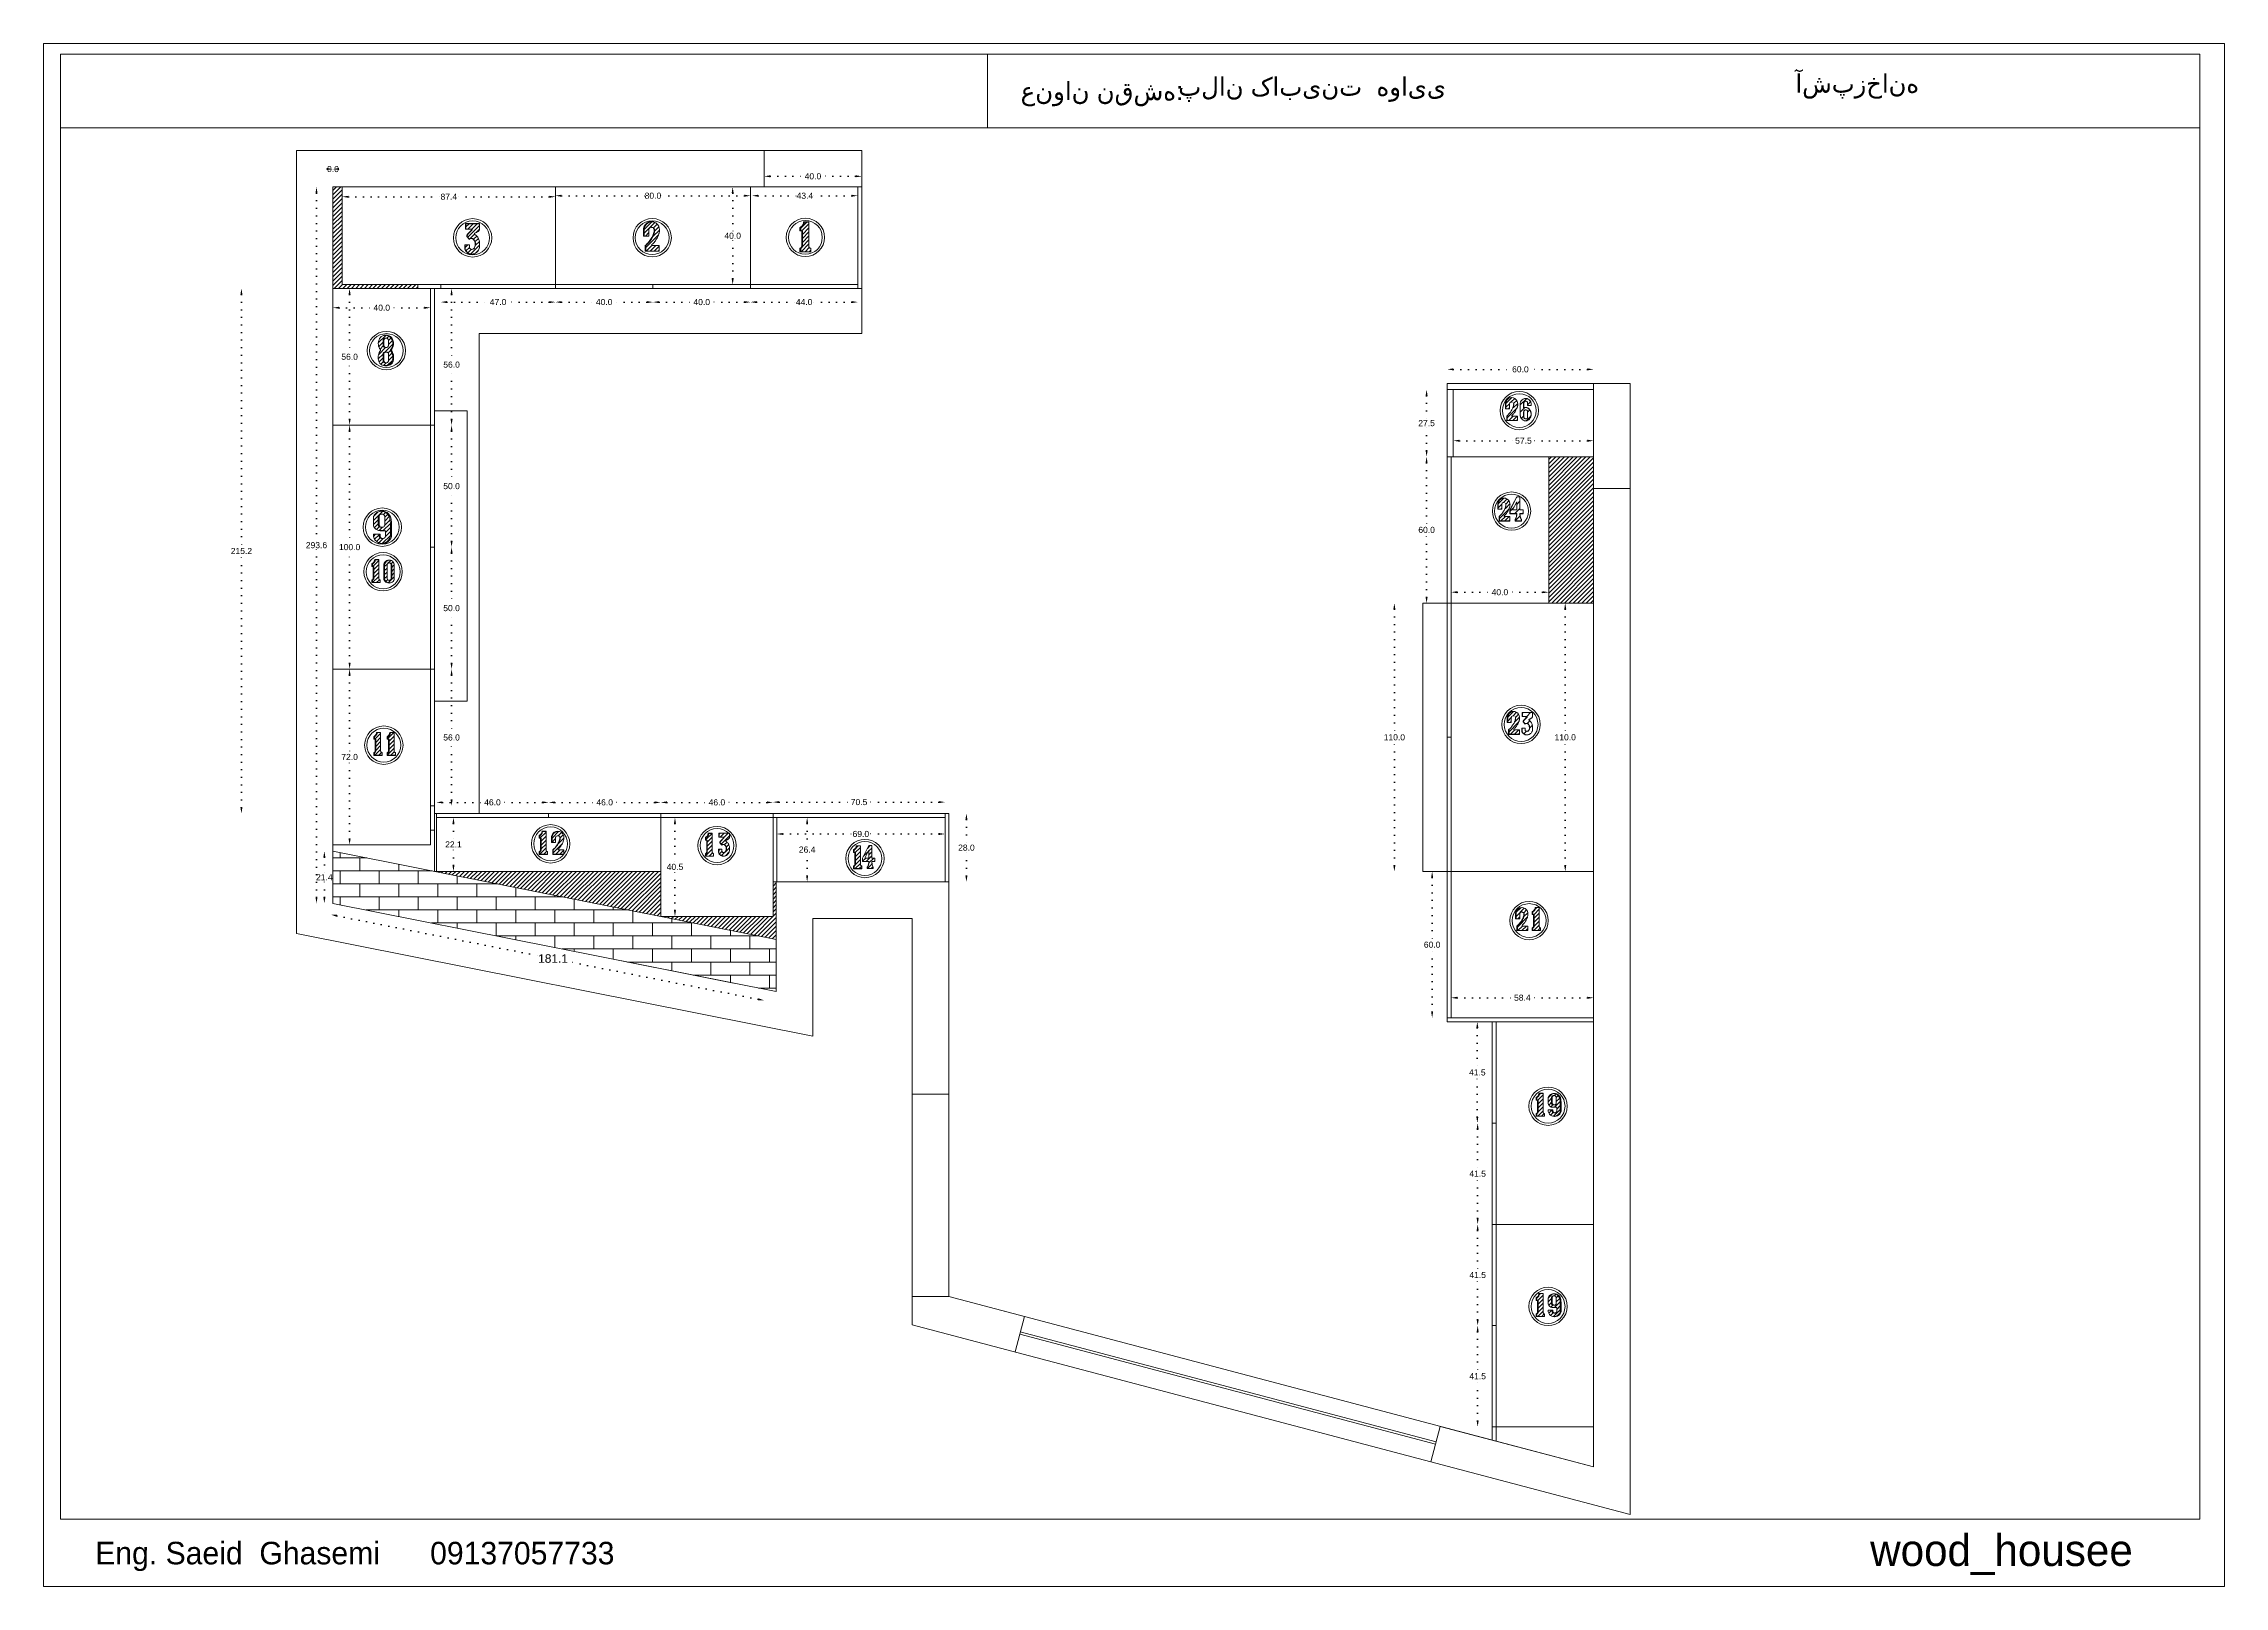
# Model space of a CAD drawing. Header units: inches. Extents: x -1979 to 7680, y -968 to 3127.
# Drawn here: x 2705 to 3599, y 187 to 819 of the extents above; entities that cross this region are included whole.
import ezdxf

# ---------------------------------------------------------------- set-up
doc = ezdxf.new("R2010")
doc.units = ezdxf.units.IN
doc.header["$MEASUREMENT"] = 0
doc.linetypes.add('ACAD_ISO07W100', pattern=[3, 0, -3])
doc.styles.get("Standard").update_dxf_attribs({"font": 'arial.ttf'})
doc.dimstyles.new('Copy of Standard', dxfattribs={"dimtxt": 2.5, "dimasz": 2.5, "dimexe": 0.18, "dimexo": 0.0625, "dimgap": 0.09, "dimtad": 0, "dimtih": 1, "dimtoh": 1, "dimdec": 1, "dimzin": 0, "dimdsep": 46, "dimtxsty": 'Standard', "dimcen": 0.09, "dimse1": 1, "dimse2": 1, "dimadec": 0, "dimazin": 0, "dimtfac": 1, "dimtdec": 1, "dimtix": 1, "dimtofl": 0, "dimtmove": 0, "dimatfit": 3, "dimfxl": 1, "dimtolj": 1, "dimtzin": 0, "dimarcsym": 0})
doc.dimstyles.get("Standard").update_dxf_attribs({"dimtxt": 3.5, "dimasz": 2.5, "dimexe": 0.18, "dimexo": 0.0625, "dimgap": 0.09, "dimtad": 0, "dimtih": 1, "dimtoh": 1, "dimdec": 1, "dimzin": 0, "dimdsep": 46, "dimtxsty": 'Standard', "dimcen": 0.09, "dimse1": 1, "dimse2": 1, "dimadec": 0, "dimazin": 0, "dimtfac": 1, "dimtdec": 1, "dimtix": 1, "dimtofl": 0, "dimtmove": 0, "dimatfit": 3, "dimfxl": 1, "dimtolj": 1, "dimtzin": 0, "dimarcsym": 0})
pattern_1 = [(45, (274.1369, 0), (-0.8838835, 0.8838835), [])]
pattern_2 = [(45, (2257.1542, 1148.546), (-0.8148213, 0.8148213), [])]
pattern_3 = [(45, (2274.4018, 1077.8027), (-0.8148213, 0.8148213), [])]
pattern_4 = [(45, (2360.3936, 1037.6594), (-0.8148213, 0.8148213), [])]
pattern_5 = [(45, (2446.3004, 1037.0512), (-0.8148213, 0.8148213), [])]
pattern_6 = [(45, (2626.4196, 872.9571), (-0.8148213, 0.8148213), [])]
pattern_7 = [(45, (2626.4196, 955.0318), (-0.8148213, 0.8148213), [])]
pattern_8 = [(45, (2654.1752, 1032.7592), (-0.8148213, 0.8148213), [])]

msp = doc.modelspace()

# ---------------------------------------------------------------- texts
at = {"lineweight": 20, "attachment_point": 1}
for s, width, gutter_width, heights, insert, char_height in [('پلان کابینت  هوایی', 217.1851, 545.28, [0], (3169.78, 805.33), 7.5786), ('{\\fArial|b0|i0|c178|p34;آشپزخانه}', 65.2803, 341.4, [0], (3422.87, 806.56), 7.5313), ('{\\fArial|b0|i0|c178|p34;عنوان نقشه}:', 89.2375, 545.28, [0], (3105.17, 803.52), 7.5786), ('{\\fPlantagenet Cherokee|b0|i0|c0|p18;wood_housee}', 2.5329, 63.88, [0.399], (3453.49, 208.14), 12.9316), ('{\\fPlantagenet Cherokee|b0|i0|c0|p18;^IEng. Saeid  Ghasemi      09137057733}', 408.0013, 45.63, [0], (2688.77, 205.1), 9.2368)]:
    msp.add_mtext_dynamic_manual_height_columns(s, width=width, gutter_width=gutter_width, heights=heights, dxfattribs=dict(at, insert=insert, char_height=char_height))

# ---------------------------------------------------------------- blocks, each defined once
blk = doc.blocks.new('*D31')
at = {"color": 0, "linetype": 'ACAD_ISO07W100', "lineweight": -2, "transparency": 16777216}
for p, q in [((2820.69, 767.69), (2818.19, 767.69)), ((2825.69, 767.69), (2828.19, 767.69))]:
    blk.add_line(p, q, dxfattribs=at)
at = {"color": 0, "transparency": 16777216}
for points in [[(2820.69, 768.11), (2820.69, 767.28), (2823.19, 767.69)], [(2825.69, 768.11), (2825.69, 767.28), (2823.19, 767.69)]]:
    blk.add_solid(points, dxfattribs=at)
at = {"layer": 'Defpoints', "color": 0, "transparency": 16777216}
for p in [(2823.19, 767.69), (2823.19, 760.35), (2823.19, 760.35)]:
    blk.add_point(p, dxfattribs=at)
at = {"color": 0, "lineweight": 20, "transparency": 16777216, "insert": (2823.19, 767.69), "char_height": 2.5, "attachment_point": 5}
blk.add_mtext('\\A1;0.0', dxfattribs=at)
blk = doc.blocks.new('*D32')
at = {"color": 0, "linetype": 'ACAD_ISO07W100', "lineweight": -2, "transparency": 16777216}
for p, q in [((2816.43, 757.85), (2816.43, 614.92)), ((2816.43, 469.25), (2816.43, 612.18))]:
    blk.add_line(p, q, dxfattribs=at)
at = {"color": 0, "transparency": 16777216}
for points in [[(2816.01, 757.85), (2816.85, 757.85), (2816.43, 760.35)], [(2816.01, 469.25), (2816.85, 469.25), (2816.43, 466.75)]]:
    blk.add_solid(points, dxfattribs=at)
at = {"layer": 'Defpoints', "color": 0, "transparency": 16777216}
for p in [(2816.43, 760.35), (2823.19, 760.35), (2823.19, 466.75)]:
    blk.add_point(p, dxfattribs=at)
at = {"color": 0, "lineweight": 20, "transparency": 16777216, "insert": (2816.43, 613.55), "char_height": 2.5, "attachment_point": 5}
blk.add_mtext('\\A1;293.6', dxfattribs=at)
blk = doc.blocks.new('*D33')
at = {"color": 0, "linetype": 'ACAD_ISO07W100', "lineweight": -2, "transparency": 16777216}
for p, q in [((2916.89, 756.77), (2951.06, 756.77)), ((2991.89, 756.77), (2957.73, 756.77))]:
    blk.add_line(p, q, dxfattribs=at)
at = {"color": 0, "transparency": 16777216}
for points in [[(2916.89, 757.19), (2916.89, 756.36), (2914.39, 756.77)], [(2991.89, 757.19), (2991.89, 756.36), (2994.39, 756.77)]]:
    blk.add_solid(points, dxfattribs=at)
at = {"layer": 'Defpoints', "color": 0, "transparency": 16777216}
for p in [(2914.39, 760.35), (2994.39, 760.35), (2914.39, 756.77)]:
    blk.add_point(p, dxfattribs=at)
at = {"color": 0, "lineweight": 20, "transparency": 16777216, "insert": (2954.39, 756.77), "char_height": 2.5, "attachment_point": 5}
blk.add_mtext('\\A1;80.0', dxfattribs=at)
blk = doc.blocks.new('*D26')
at = {"color": 0, "linetype": 'ACAD_ISO07W100', "lineweight": -2, "transparency": 16777216}
for p, q in [((2871.81, 610.25), (2871.81, 589.11)), ((2871.81, 565.25), (2871.81, 586.38))]:
    blk.add_line(p, q, dxfattribs=at)
at = {"color": 0, "transparency": 16777216}
for points in [[(2871.4, 610.25), (2872.23, 610.25), (2871.81, 612.75)], [(2871.4, 565.25), (2872.23, 565.25), (2871.81, 562.75)]]:
    blk.add_solid(points, dxfattribs=at)
at = {"layer": 'Defpoints', "color": 0, "transparency": 16777216}
for p in [(2864.79, 612.75), (2864.79, 562.75), (2871.81, 562.75)]:
    blk.add_point(p, dxfattribs=at)
at = {"color": 0, "lineweight": 20, "transparency": 16777216, "insert": (2871.81, 587.75), "char_height": 2.5, "attachment_point": 5}
blk.add_mtext('\\A1;50.0', dxfattribs=at)
blk = doc.blocks.new('*D27')
at = {"color": 0, "linetype": 'ACAD_ISO07W100', "lineweight": -2, "transparency": 16777216}
for p, q in [((2871.81, 660.25), (2871.81, 639.11)), ((2871.81, 615.25), (2871.81, 636.38))]:
    blk.add_line(p, q, dxfattribs=at)
at = {"color": 0, "transparency": 16777216}
for points in [[(2871.4, 660.25), (2872.23, 660.25), (2871.81, 662.75)], [(2871.4, 615.25), (2872.23, 615.25), (2871.81, 612.75)]]:
    blk.add_solid(points, dxfattribs=at)
at = {"layer": 'Defpoints', "color": 0, "transparency": 16777216}
for p in [(2864.79, 662.75), (2864.79, 612.75), (2871.81, 612.75)]:
    blk.add_point(p, dxfattribs=at)
at = {"color": 0, "lineweight": 20, "transparency": 16777216, "insert": (2871.81, 637.75), "char_height": 2.5, "attachment_point": 5}
blk.add_mtext('\\A1;50.0', dxfattribs=at)
blk = doc.blocks.new('*D28')
at = {"color": 0, "linetype": 'ACAD_ISO07W100', "lineweight": -2, "transparency": 16777216}
for p, q in [((2830.01, 660.25), (2830.01, 614.11)), ((2830.01, 565.25), (2830.01, 611.38))]:
    blk.add_line(p, q, dxfattribs=at)
at = {"color": 0, "transparency": 16777216}
for points in [[(2829.59, 660.25), (2830.42, 660.25), (2830.01, 662.75)], [(2829.59, 565.25), (2830.42, 565.25), (2830.01, 562.75)]]:
    blk.add_solid(points, dxfattribs=at)
at = {"layer": 'Defpoints', "color": 0, "transparency": 16777216}
for p in [(2823.19, 662.75), (2823.19, 562.75), (2830.01, 562.75)]:
    blk.add_point(p, dxfattribs=at)
at = {"color": 0, "lineweight": 20, "transparency": 16777216, "insert": (2830.01, 612.75), "char_height": 2.5, "attachment_point": 5}
blk.add_mtext('\\A1;100.0', dxfattribs=at)
blk = doc.blocks.new('*D24')
at = {"color": 0, "linetype": 'ACAD_ISO07W100', "lineweight": -2, "transparency": 16777216}
for p, q in [((2824.74, 461.68), (2907.94, 445.22)), ((2997.51, 427.49), (2918.92, 443.04))]:
    blk.add_line(p, q, dxfattribs=at)
at = {"color": 0, "transparency": 16777216}
for points in [[(2824.82, 462.09), (2824.66, 461.28), (2822.29, 462.17)], [(2997.59, 427.89), (2997.43, 427.08), (2999.97, 427)]]:
    blk.add_solid(points, dxfattribs=at)
at = {"layer": 'Defpoints', "color": 0, "transparency": 16777216}
for p in [(2823.19, 466.75), (3000.87, 431.58), (2999.97, 427)]:
    blk.add_point(p, dxfattribs=at)
at = {"color": 0, "lineweight": 20, "transparency": 16777216, "insert": (2913.43, 444.13), "char_height": 3.5, "attachment_point": 5}
blk.add_mtext('\\A1;181.1', dxfattribs=at)
blk = doc.blocks.new('*D29')
at = {"color": 0, "linetype": 'ACAD_ISO07W100', "lineweight": -2, "transparency": 16777216}
for p, q in [((3002.49, 764.73), (3016.61, 764.73)), ((3037.49, 764.73), (3023.38, 764.73))]:
    blk.add_line(p, q, dxfattribs=at)
at = {"color": 0, "transparency": 16777216}
for points in [[(3002.49, 765.15), (3002.49, 764.32), (2999.99, 764.73)], [(3037.49, 765.15), (3037.49, 764.32), (3039.99, 764.73)]]:
    blk.add_solid(points, dxfattribs=at)
at = {"layer": 'Defpoints', "color": 0, "transparency": 16777216}
for p in [(2999.99, 760.35), (3039.99, 764.73), (3039.99, 760.35)]:
    blk.add_point(p, dxfattribs=at)
at = {"color": 0, "lineweight": 20, "transparency": 16777216, "insert": (3019.99, 764.73), "char_height": 2.5, "attachment_point": 5}
blk.add_mtext('\\A1;40.0', dxfattribs=at)
blk = doc.blocks.new('*D25')
at = {"color": 0, "linetype": 'ACAD_ISO07W100', "lineweight": -2, "transparency": 16777216}
for p, q in [((2997.49, 756.77), (3013.31, 756.77)), ((3035.89, 756.77), (3020.08, 756.77))]:
    blk.add_line(p, q, dxfattribs=at)
at = {"color": 0, "transparency": 16777216}
for points in [[(2997.49, 757.19), (2997.49, 756.36), (2994.99, 756.77)], [(3035.89, 757.19), (3035.89, 756.36), (3038.39, 756.77)]]:
    blk.add_solid(points, dxfattribs=at)
at = {"layer": 'Defpoints', "color": 0, "transparency": 16777216}
for p in [(3038.39, 756.77), (2994.99, 718.75), (3038.39, 720.35)]:
    blk.add_point(p, dxfattribs=at)
at = {"color": 0, "lineweight": 20, "transparency": 16777216, "insert": (3016.69, 756.77), "char_height": 2.5, "attachment_point": 5}
blk.add_mtext('\\A1;43.4', dxfattribs=at)
blk = doc.blocks.new('*D30')
at = {"color": 0, "linetype": 'ACAD_ISO07W100', "lineweight": -2, "transparency": 16777216}
for p, q in [((2829.49, 756.35), (2867.36, 756.35)), ((2911.89, 756.35), (2874.03, 756.35))]:
    blk.add_line(p, q, dxfattribs=at)
at = {"color": 0, "transparency": 16777216}
for points in [[(2829.49, 756.76), (2829.49, 755.93), (2826.99, 756.35)], [(2911.89, 756.76), (2911.89, 755.93), (2914.39, 756.35)]]:
    blk.add_solid(points, dxfattribs=at)
at = {"layer": 'Defpoints', "color": 0, "transparency": 16777216}
for p in [(2826.99, 760.35), (2914.39, 760.35), (2826.99, 756.35)]:
    blk.add_point(p, dxfattribs=at)
at = {"color": 0, "lineweight": 20, "transparency": 16777216, "insert": (2870.69, 756.35), "char_height": 2.5, "attachment_point": 5}
blk.add_mtext('\\A1;87.4', dxfattribs=at)
blk = doc.blocks.new('*D34')
at = {"color": 0, "linetype": 'ACAD_ISO07W100', "lineweight": -2, "transparency": 16777216}
for p, q in [((2869.89, 713.18), (2887.51, 713.18)), ((2911.89, 713.18), (2894.28, 713.18))]:
    blk.add_line(p, q, dxfattribs=at)
at = {"color": 0, "transparency": 16777216}
for points in [[(2869.89, 713.59), (2869.89, 712.76), (2867.39, 713.18)], [(2911.89, 713.59), (2911.89, 712.76), (2914.39, 713.18)]]:
    blk.add_solid(points, dxfattribs=at)
at = {"layer": 'Defpoints', "color": 0, "transparency": 16777216}
for p in [(2867.39, 720.35), (2914.39, 718.75), (2867.39, 713.18)]:
    blk.add_point(p, dxfattribs=at)
at = {"color": 0, "lineweight": 20, "transparency": 16777216, "insert": (2890.89, 713.18), "char_height": 2.5, "attachment_point": 5}
blk.add_mtext('\\A1;47.0', dxfattribs=at)
blk = doc.blocks.new('*D35')
at = {"color": 0, "linetype": 'ACAD_ISO07W100', "lineweight": -2, "transparency": 16777216}
for p, q in [((2871.82, 716.25), (2871.82, 688.91)), ((2871.82, 665.25), (2871.82, 686.17))]:
    blk.add_line(p, q, dxfattribs=at)
at = {"color": 0, "transparency": 16777216}
for points in [[(2871.4, 716.25), (2872.24, 716.25), (2871.82, 718.75)], [(2871.4, 665.25), (2872.24, 665.25), (2871.82, 662.75)]]:
    blk.add_solid(points, dxfattribs=at)
at = {"layer": 'Defpoints', "color": 0, "transparency": 16777216}
for p in [(2864.79, 718.75), (2871.82, 718.75), (2863.19, 662.75)]:
    blk.add_point(p, dxfattribs=at)
at = {"color": 0, "lineweight": 20, "transparency": 16777216, "insert": (2871.82, 687.54), "char_height": 2.5, "attachment_point": 5}
blk.add_mtext('\\A1;56.0', dxfattribs=at)
blk = doc.blocks.new('*D36')
at = {"color": 0, "linetype": 'ACAD_ISO07W100', "lineweight": -2, "transparency": 16777216}
for p, q in [((2819.65, 485.65), (2819.65, 478.79)), ((2819.65, 469.25), (2819.65, 476.1))]:
    blk.add_line(p, q, dxfattribs=at)
at = {"color": 0, "transparency": 16777216}
for points in [[(2819.23, 485.65), (2820.07, 485.65), (2819.65, 488.15)], [(2819.23, 469.25), (2820.07, 469.25), (2819.65, 466.75)]]:
    blk.add_solid(points, dxfattribs=at)
at = {"layer": 'Defpoints', "color": 0, "transparency": 16777216}
for p in [(2823.19, 488.15), (2819.65, 466.75), (2823.19, 466.75)]:
    blk.add_point(p, dxfattribs=at)
at = {"color": 0, "lineweight": 20, "transparency": 16777216, "insert": (2819.65, 477.45), "char_height": 2.5, "attachment_point": 5}
blk.add_mtext('\\A1;21.4', dxfattribs=at)
blk = doc.blocks.new('*D37')
at = {"color": 0, "linetype": 'ACAD_ISO07W100', "lineweight": -2, "transparency": 16777216}
for p, q in [((2830.01, 560.25), (2830.01, 528.11)), ((2830.01, 493.25), (2830.01, 525.38))]:
    blk.add_line(p, q, dxfattribs=at)
at = {"color": 0, "transparency": 16777216}
for points in [[(2829.59, 560.25), (2830.42, 560.25), (2830.01, 562.75)], [(2829.59, 493.25), (2830.42, 493.25), (2830.01, 490.75)]]:
    blk.add_solid(points, dxfattribs=at)
at = {"layer": 'Defpoints', "color": 0, "transparency": 16777216}
for p in [(2823.19, 562.75), (2823.19, 490.75), (2830.01, 490.75)]:
    blk.add_point(p, dxfattribs=at)
at = {"color": 0, "lineweight": 20, "transparency": 16777216, "insert": (2830.01, 526.75), "char_height": 2.5, "attachment_point": 5}
blk.add_mtext('\\A1;72.0', dxfattribs=at)
blk = doc.blocks.new('*D38')
at = {"color": 0, "linetype": 'ACAD_ISO07W100', "lineweight": -2, "transparency": 16777216}
for p, q in [((2916.89, 713.18), (2931.01, 713.18)), ((2951.89, 713.18), (2937.78, 713.18))]:
    blk.add_line(p, q, dxfattribs=at)
at = {"color": 0, "transparency": 16777216}
for points in [[(2916.89, 713.59), (2916.89, 712.76), (2914.39, 713.18)], [(2951.89, 713.59), (2951.89, 712.76), (2954.39, 713.18)]]:
    blk.add_solid(points, dxfattribs=at)
at = {"layer": 'Defpoints', "color": 0, "transparency": 16777216}
for p in [(2914.39, 718.75), (2954.39, 718.75), (2914.39, 713.18)]:
    blk.add_point(p, dxfattribs=at)
at = {"color": 0, "lineweight": 20, "transparency": 16777216, "insert": (2934.39, 713.18), "char_height": 2.5, "attachment_point": 5}
blk.add_mtext('\\A1;40.0', dxfattribs=at)
blk = doc.blocks.new('*D39')
at = {"color": 0, "linetype": 'ACAD_ISO07W100', "lineweight": -2, "transparency": 16777216}
for p, q in [((2956.89, 713.18), (2971.01, 713.18)), ((2991.89, 713.18), (2977.78, 713.18))]:
    blk.add_line(p, q, dxfattribs=at)
at = {"color": 0, "transparency": 16777216}
for points in [[(2956.89, 713.59), (2956.89, 712.76), (2954.39, 713.18)], [(2991.89, 713.59), (2991.89, 712.76), (2994.39, 713.18)]]:
    blk.add_solid(points, dxfattribs=at)
at = {"layer": 'Defpoints', "color": 0, "transparency": 16777216}
for p in [(2954.39, 718.75), (2994.39, 718.75), (2954.39, 713.18)]:
    blk.add_point(p, dxfattribs=at)
at = {"color": 0, "lineweight": 20, "transparency": 16777216, "insert": (2974.39, 713.18), "char_height": 2.5, "attachment_point": 5}
blk.add_mtext('\\A1;40.0', dxfattribs=at)
blk = doc.blocks.new('*D40')
at = {"color": 0, "linetype": 'ACAD_ISO07W100', "lineweight": -2, "transparency": 16777216}
for p, q in [((2996.89, 713.18), (3013.01, 713.18)), ((3035.89, 713.18), (3019.78, 713.18))]:
    blk.add_line(p, q, dxfattribs=at)
at = {"color": 0, "transparency": 16777216}
for points in [[(2996.89, 713.59), (2996.89, 712.76), (2994.39, 713.18)], [(3035.89, 713.59), (3035.89, 712.76), (3038.39, 713.18)]]:
    blk.add_solid(points, dxfattribs=at)
at = {"layer": 'Defpoints', "color": 0, "transparency": 16777216}
for p in [(2994.39, 718.75), (3038.39, 718.75), (2994.39, 713.18)]:
    blk.add_point(p, dxfattribs=at)
at = {"color": 0, "lineweight": 20, "transparency": 16777216, "insert": (3016.39, 713.18), "char_height": 2.5, "attachment_point": 5}
blk.add_mtext('\\A1;44.0', dxfattribs=at)
blk = doc.blocks.new('*D41')
at = {"color": 0, "linetype": 'ACAD_ISO07W100', "lineweight": -2, "transparency": 16777216}
for p, q in [((2830.01, 716.25), (2830.01, 692.11)), ((2830.01, 665.25), (2830.01, 689.38))]:
    blk.add_line(p, q, dxfattribs=at)
at = {"color": 0, "transparency": 16777216}
for points in [[(2829.59, 716.25), (2830.42, 716.25), (2830.01, 718.75)], [(2829.59, 665.25), (2830.42, 665.25), (2830.01, 662.75)]]:
    blk.add_solid(points, dxfattribs=at)
at = {"layer": 'Defpoints', "color": 0, "transparency": 16777216}
for p in [(2823.19, 718.75), (2830.01, 718.75), (2823.19, 662.75)]:
    blk.add_point(p, dxfattribs=at)
at = {"color": 0, "lineweight": 20, "transparency": 16777216, "insert": (2830.01, 690.75), "char_height": 2.5, "attachment_point": 5}
blk.add_mtext('\\A1;56.0', dxfattribs=at)
blk = doc.blocks.new('*D42')
at = {"color": 0, "linetype": 'ACAD_ISO07W100', "lineweight": -2, "transparency": 16777216}
for p, q in [((2987.08, 757.85), (2987.08, 741.71)), ((2987.08, 722.85), (2987.08, 738.98))]:
    blk.add_line(p, q, dxfattribs=at)
at = {"color": 0, "transparency": 16777216}
for points in [[(2986.66, 757.85), (2987.49, 757.85), (2987.08, 760.35)], [(2986.66, 722.85), (2987.49, 722.85), (2987.08, 720.35)]]:
    blk.add_solid(points, dxfattribs=at)
at = {"layer": 'Defpoints', "color": 0, "transparency": 16777216}
for p in [(2994.39, 760.35), (2987.08, 720.35), (2994.39, 720.35)]:
    blk.add_point(p, dxfattribs=at)
at = {"color": 0, "lineweight": 20, "transparency": 16777216, "insert": (2987.08, 740.35), "char_height": 2.5, "attachment_point": 5}
blk.add_mtext('\\A1;40.0', dxfattribs=at)
blk = doc.blocks.new('*D43')
at = {"color": 0, "linetype": 'ACAD_ISO07W100', "lineweight": -2, "transparency": 16777216}
for p, q in [((2825.69, 710.86), (2839.81, 710.86)), ((2860.69, 710.86), (2846.58, 710.86))]:
    blk.add_line(p, q, dxfattribs=at)
at = {"color": 0, "transparency": 16777216}
for points in [[(2825.69, 711.28), (2825.69, 710.45), (2823.19, 710.86)], [(2860.69, 711.28), (2860.69, 710.45), (2863.19, 710.86)]]:
    blk.add_solid(points, dxfattribs=at)
at = {"layer": 'Defpoints', "color": 0, "transparency": 16777216}
for p in [(2823.19, 718.75), (2863.19, 718.75), (2823.19, 710.86)]:
    blk.add_point(p, dxfattribs=at)
at = {"color": 0, "lineweight": 20, "transparency": 16777216, "insert": (2843.19, 710.86), "char_height": 2.5, "attachment_point": 5}
blk.add_mtext('\\A1;40.0', dxfattribs=at)
blk = doc.blocks.new('*D48')
at = {"color": 0, "linetype": 'ACAD_ISO07W100', "lineweight": -2, "transparency": 16777216}
for p, q in [((2871.81, 560.25), (2871.81, 536.11)), ((2871.81, 509.23), (2871.81, 533.37))]:
    blk.add_line(p, q, dxfattribs=at)
at = {"color": 0, "transparency": 16777216}
for points in [[(2871.4, 560.25), (2872.23, 560.25), (2871.81, 562.75)], [(2871.4, 509.23), (2872.23, 509.23), (2871.81, 506.73)]]:
    blk.add_solid(points, dxfattribs=at)
at = {"layer": 'Defpoints', "color": 0, "transparency": 16777216}
for p in [(2864.79, 562.75), (2864.79, 506.73), (2871.81, 506.73)]:
    blk.add_point(p, dxfattribs=at)
at = {"color": 0, "lineweight": 20, "transparency": 16777216, "insert": (2871.81, 534.74), "char_height": 2.5, "attachment_point": 5}
blk.add_mtext('\\A1;56.0', dxfattribs=at)
blk = doc.blocks.new('*D68')
at = {"color": 0, "linetype": 'ACAD_ISO07W100', "lineweight": -2, "transparency": 16777216}
for p, q in [((3273.88, 477.31), (3273.88, 451.18)), ((3273.88, 422.31), (3273.88, 448.44))]:
    blk.add_line(p, q, dxfattribs=at)
at = {"color": 0, "transparency": 16777216}
for points in [[(3273.46, 477.31), (3274.3, 477.31), (3273.88, 479.81)], [(3273.46, 422.31), (3274.3, 422.31), (3273.88, 419.81)]]:
    blk.add_solid(points, dxfattribs=at)
at = {"layer": 'Defpoints', "color": 0, "transparency": 16777216}
for p in [(3270.07, 479.81), (3273.88, 479.81), (3280.07, 419.81)]:
    blk.add_point(p, dxfattribs=at)
at = {"color": 0, "lineweight": 20, "transparency": 16777216, "insert": (3273.88, 449.81), "char_height": 2.5, "attachment_point": 5}
blk.add_mtext('\\A1;60.0', dxfattribs=at)
blk = doc.blocks.new('*D63')
at = {"color": 0, "linetype": 'ACAD_ISO07W100', "lineweight": -2, "transparency": 16777216}
for p, q in [((3258.39, 587.31), (3258.39, 536.18)), ((3258.39, 482.31), (3258.39, 533.44))]:
    blk.add_line(p, q, dxfattribs=at)
at = {"color": 0, "transparency": 16777216}
for points in [[(3257.97, 587.31), (3258.81, 587.31), (3258.39, 589.81)], [(3257.97, 482.31), (3258.81, 482.31), (3258.39, 479.81)]]:
    blk.add_solid(points, dxfattribs=at)
at = {"layer": 'Defpoints', "color": 0, "transparency": 16777216}
for p in [(3258.39, 589.81), (3285.07, 589.81), (3285.07, 479.81)]:
    blk.add_point(p, dxfattribs=at)
at = {"color": 0, "lineweight": 20, "transparency": 16777216, "insert": (3258.39, 534.81), "char_height": 2.5, "attachment_point": 5}
blk.add_mtext('\\A1;110.0', dxfattribs=at)
blk = doc.blocks.new('*D66')
at = {"color": 0, "linetype": 'ACAD_ISO07W100', "lineweight": -2, "transparency": 16777216}
for p, q in [((3271.61, 647.31), (3271.61, 621.18)), ((3271.61, 592.31), (3271.61, 618.44))]:
    blk.add_line(p, q, dxfattribs=at)
at = {"color": 0, "transparency": 16777216}
for points in [[(3271.19, 647.31), (3272.02, 647.31), (3271.61, 649.81)], [(3271.19, 592.31), (3272.02, 592.31), (3271.61, 589.81)]]:
    blk.add_solid(points, dxfattribs=at)
at = {"layer": 'Defpoints', "color": 0, "transparency": 16777216}
for p in [(3285.07, 649.81), (3271.61, 589.81), (3285.07, 589.81)]:
    blk.add_point(p, dxfattribs=at)
at = {"color": 0, "lineweight": 20, "transparency": 16777216, "insert": (3271.61, 619.81), "char_height": 2.5, "attachment_point": 5}
blk.add_mtext('\\A1;60.0', dxfattribs=at)
blk = doc.blocks.new('*D64')
at = {"color": 0, "linetype": 'ACAD_ISO07W100', "lineweight": -2, "transparency": 16777216}
for p, q in [((3271.61, 674.81), (3271.61, 664.93)), ((3271.61, 652.31), (3271.61, 662.19))]:
    blk.add_line(p, q, dxfattribs=at)
at = {"color": 0, "transparency": 16777216}
for points in [[(3271.19, 674.81), (3272.02, 674.81), (3271.61, 677.31)], [(3271.19, 652.31), (3272.02, 652.31), (3271.61, 649.81)]]:
    blk.add_solid(points, dxfattribs=at)
at = {"layer": 'Defpoints', "color": 0, "transparency": 16777216}
for p in [(3271.61, 677.31), (3282.57, 677.31), (3282.57, 649.81)]:
    blk.add_point(p, dxfattribs=at)
at = {"color": 0, "lineweight": 20, "transparency": 16777216, "insert": (3271.61, 663.56), "char_height": 2.5, "attachment_point": 5}
blk.add_mtext('\\A1;27.5', dxfattribs=at)
blk = doc.blocks.new('*D67')
at = {"color": 0, "linetype": 'ACAD_ISO07W100', "lineweight": -2, "transparency": 16777216}
for p, q in [((3285.07, 656.37), (3307.98, 656.37)), ((3337.57, 656.37), (3314.67, 656.37))]:
    blk.add_line(p, q, dxfattribs=at)
at = {"color": 0, "transparency": 16777216}
for points in [[(3285.07, 656.79), (3285.07, 655.95), (3282.57, 656.37)], [(3337.57, 656.79), (3337.57, 655.95), (3340.07, 656.37)]]:
    blk.add_solid(points, dxfattribs=at)
at = {"layer": 'Defpoints', "color": 0, "transparency": 16777216}
for p in [(3340.07, 656.37), (3282.57, 649.81), (3340.07, 649.81)]:
    blk.add_point(p, dxfattribs=at)
at = {"color": 0, "lineweight": 20, "transparency": 16777216, "insert": (3311.32, 656.37), "char_height": 2.5, "attachment_point": 5}
blk.add_mtext('\\A1;57.5', dxfattribs=at)
blk = doc.blocks.new('*D69')
at = {"color": 0, "linetype": 'ACAD_ISO07W100', "lineweight": -2, "transparency": 16777216}
for p, q in [((3282.57, 685.62), (3306.74, 685.62)), ((3337.57, 685.62), (3313.41, 685.62))]:
    blk.add_line(p, q, dxfattribs=at)
at = {"color": 0, "transparency": 16777216}
for points in [[(3282.57, 686.03), (3282.57, 685.2), (3280.07, 685.62)], [(3337.57, 686.03), (3337.57, 685.2), (3340.07, 685.62)]]:
    blk.add_solid(points, dxfattribs=at)
at = {"layer": 'Defpoints', "color": 0, "transparency": 16777216}
for p in [(3340.07, 685.62), (3280.07, 677.31), (3340.07, 677.31)]:
    blk.add_point(p, dxfattribs=at)
at = {"color": 0, "lineweight": 20, "transparency": 16777216, "insert": (3310.07, 685.62), "char_height": 2.5, "attachment_point": 5}
blk.add_mtext('\\A1;60.0', dxfattribs=at)
blk = doc.blocks.new('*D70')
at = {"color": 0, "linetype": 'ACAD_ISO07W100', "lineweight": -2, "transparency": 16777216}
for p, q in [((3284.17, 594.28), (3298.29, 594.28)), ((3319.17, 594.28), (3305.06, 594.28))]:
    blk.add_line(p, q, dxfattribs=at)
at = {"color": 0, "transparency": 16777216}
for points in [[(3284.17, 594.7), (3284.17, 593.86), (3281.67, 594.28)], [(3319.17, 594.7), (3319.17, 593.86), (3321.67, 594.28)]]:
    blk.add_solid(points, dxfattribs=at)
at = {"layer": 'Defpoints', "color": 0, "transparency": 16777216}
for p in [(3321.67, 594.28), (3281.67, 589.81), (3321.67, 589.81)]:
    blk.add_point(p, dxfattribs=at)
at = {"color": 0, "lineweight": 20, "transparency": 16777216, "insert": (3301.67, 594.28), "char_height": 2.5, "attachment_point": 5}
blk.add_mtext('\\A1;40.0', dxfattribs=at)
blk = doc.blocks.new('*D65')
at = {"color": 0, "linetype": 'ACAD_ISO07W100', "lineweight": -2, "transparency": 16777216}
for p, q in [((3284.17, 428.07), (3307.54, 428.07)), ((3337.57, 428.07), (3314.21, 428.07))]:
    blk.add_line(p, q, dxfattribs=at)
at = {"color": 0, "transparency": 16777216}
for points in [[(3284.17, 428.49), (3284.17, 427.65), (3281.67, 428.07)], [(3337.57, 428.49), (3337.57, 427.65), (3340.07, 428.07)]]:
    blk.add_solid(points, dxfattribs=at)
at = {"layer": 'Defpoints', "color": 0, "transparency": 16777216}
for p in [(3340.07, 428.07), (3281.67, 419.81), (3340.07, 419.81)]:
    blk.add_point(p, dxfattribs=at)
at = {"color": 0, "lineweight": 20, "transparency": 16777216, "insert": (3310.87, 428.07), "char_height": 2.5, "attachment_point": 5}
blk.add_mtext('\\A1;58.4', dxfattribs=at)
blk = doc.blocks.new('*D71')
at = {"color": 0, "linetype": 'ACAD_ISO07W100', "lineweight": -2, "transparency": 16777216}
for p, q in [((3328.45, 587.31), (3328.45, 536.18)), ((3328.45, 482.31), (3328.45, 533.44))]:
    blk.add_line(p, q, dxfattribs=at)
at = {"color": 0, "transparency": 16777216}
for points in [[(3328.04, 587.31), (3328.87, 587.31), (3328.45, 589.81)], [(3328.04, 482.31), (3328.87, 482.31), (3328.45, 479.81)]]:
    blk.add_solid(points, dxfattribs=at)
at = {"layer": 'Defpoints', "color": 0, "transparency": 16777216}
for p in [(3328.45, 589.81), (3340.07, 589.81), (3340.07, 479.81)]:
    blk.add_point(p, dxfattribs=at)
at = {"color": 0, "lineweight": 20, "transparency": 16777216, "insert": (3328.45, 534.81), "char_height": 2.5, "attachment_point": 5}
blk.add_mtext('\\A1;110.0', dxfattribs=at)
blk = doc.blocks.new('*D89')
at = {"color": 0, "linetype": 'ACAD_ISO07W100', "lineweight": -2, "transparency": 16777216}
for p, q in [((3292.54, 291.21), (3292.54, 274.33)), ((3292.54, 254.71), (3292.54, 271.59))]:
    blk.add_line(p, q, dxfattribs=at)
at = {"color": 0, "transparency": 16777216}
for points in [[(3292.13, 291.21), (3292.96, 291.21), (3292.54, 293.71)], [(3292.13, 254.71), (3292.96, 254.71), (3292.54, 252.21)]]:
    blk.add_solid(points, dxfattribs=at)
at = {"layer": 'Defpoints', "color": 0, "transparency": 16777216}
for p in [(3298.47, 293.71), (3292.54, 252.21), (3293.47, 252.21)]:
    blk.add_point(p, dxfattribs=at)
at = {"color": 0, "lineweight": 20, "transparency": 16777216, "insert": (3292.54, 272.96), "char_height": 2.5, "attachment_point": 5}
blk.add_mtext('\\A1;41.5', dxfattribs=at)
blk = doc.blocks.new('*D90')
at = {"color": 0, "linetype": 'ACAD_ISO07W100', "lineweight": -2, "transparency": 16777216}
for p, q in [((3292.54, 332.71), (3292.54, 315.83)), ((3292.54, 296.21), (3292.54, 313.09))]:
    blk.add_line(p, q, dxfattribs=at)
at = {"color": 0, "transparency": 16777216}
for points in [[(3292.13, 332.71), (3292.96, 332.71), (3292.54, 335.21)], [(3292.13, 296.21), (3292.96, 296.21), (3292.54, 293.71)]]:
    blk.add_solid(points, dxfattribs=at)
at = {"layer": 'Defpoints', "color": 0, "transparency": 16777216}
for p in [(3298.47, 335.21), (3292.54, 293.71), (3298.47, 293.71)]:
    blk.add_point(p, dxfattribs=at)
at = {"color": 0, "lineweight": 20, "transparency": 16777216, "insert": (3292.54, 314.46), "char_height": 2.5, "attachment_point": 5}
blk.add_mtext('\\A1;41.5', dxfattribs=at)
blk = doc.blocks.new('*D91')
at = {"color": 0, "linetype": 'ACAD_ISO07W100', "lineweight": -2, "transparency": 16777216}
for p, q in [((3292.54, 374.21), (3292.54, 357.33)), ((3292.54, 337.71), (3292.54, 354.59))]:
    blk.add_line(p, q, dxfattribs=at)
at = {"color": 0, "transparency": 16777216}
for points in [[(3292.13, 374.21), (3292.96, 374.21), (3292.54, 376.71)], [(3292.13, 337.71), (3292.96, 337.71), (3292.54, 335.21)]]:
    blk.add_solid(points, dxfattribs=at)
at = {"layer": 'Defpoints', "color": 0, "transparency": 16777216}
for p in [(3298.47, 376.71), (3292.54, 335.21), (3298.47, 335.21)]:
    blk.add_point(p, dxfattribs=at)
at = {"color": 0, "lineweight": 20, "transparency": 16777216, "insert": (3292.54, 355.96), "char_height": 2.5, "attachment_point": 5}
blk.add_mtext('\\A1;41.5', dxfattribs=at)
blk = doc.blocks.new('*D92')
at = {"color": 0, "linetype": 'ACAD_ISO07W100', "lineweight": -2, "transparency": 16777216}
for p, q in [((3292.41, 415.71), (3292.41, 398.83)), ((3292.41, 379.21), (3292.41, 396.09))]:
    blk.add_line(p, q, dxfattribs=at)
at = {"color": 0, "transparency": 16777216}
for points in [[(3291.99, 415.71), (3292.83, 415.71), (3292.41, 418.21)], [(3291.99, 379.21), (3292.83, 379.21), (3292.41, 376.71)]]:
    blk.add_solid(points, dxfattribs=at)
at = {"layer": 'Defpoints', "color": 0, "transparency": 16777216}
for p in [(3298.47, 418.21), (3292.41, 376.71), (3298.47, 376.71)]:
    blk.add_point(p, dxfattribs=at)
at = {"color": 0, "lineweight": 20, "transparency": 16777216, "insert": (3292.41, 397.46), "char_height": 2.5, "attachment_point": 5}
blk.add_mtext('\\A1;41.5', dxfattribs=at)
blk = doc.blocks.new('*D103')
at = {"color": 0, "linetype": 'ACAD_ISO07W100', "lineweight": -2, "transparency": 16777216}
for p, q in [((3082.92, 501.07), (3082.92, 490.96)), ((3082.92, 478.11), (3082.92, 488.23))]:
    blk.add_line(p, q, dxfattribs=at)
at = {"color": 0, "transparency": 16777216}
for points in [[(3082.51, 501.07), (3083.34, 501.07), (3082.92, 503.57)], [(3082.51, 478.11), (3083.34, 478.11), (3082.92, 475.61)]]:
    blk.add_solid(points, dxfattribs=at)
at = {"layer": 'Defpoints', "color": 0, "transparency": 16777216}
for p in [(3075.74, 503.57), (3082.92, 503.57), (3075.74, 475.61)]:
    blk.add_point(p, dxfattribs=at)
at = {"color": 0, "lineweight": 20, "transparency": 16777216, "insert": (3082.92, 489.59), "char_height": 2.5, "attachment_point": 5}
blk.add_mtext('\\A1;28.0', dxfattribs=at)
blk = doc.blocks.new('*D102')
at = {"color": 0, "linetype": 'ACAD_ISO07W100', "lineweight": -2, "transparency": 16777216}
for p, q in [((3007.64, 495.19), (3036.3, 495.19)), ((3071.64, 495.19), (3042.97, 495.19))]:
    blk.add_line(p, q, dxfattribs=at)
at = {"color": 0, "transparency": 16777216}
for points in [[(3007.64, 495.61), (3007.64, 494.78), (3005.14, 495.19)], [(3071.64, 495.61), (3071.64, 494.78), (3074.14, 495.19)]]:
    blk.add_solid(points, dxfattribs=at)
at = {"layer": 'Defpoints', "color": 0, "transparency": 16777216}
for p in [(3005.14, 501.97), (3074.14, 503.57), (3005.14, 495.19)]:
    blk.add_point(p, dxfattribs=at)
at = {"color": 0, "lineweight": 20, "transparency": 16777216, "insert": (3039.64, 495.19), "char_height": 2.5, "attachment_point": 5}
blk.add_mtext('\\A1;69.0', dxfattribs=at)
blk = doc.blocks.new('*D104')
at = {"color": 0, "linetype": 'ACAD_ISO07W100', "lineweight": -2, "transparency": 16777216}
for p, q in [((2785.64, 716.25), (2785.64, 612.53)), ((2785.64, 506.07), (2785.64, 609.79))]:
    blk.add_line(p, q, dxfattribs=at)
at = {"color": 0, "transparency": 16777216}
for points in [[(2785.22, 716.25), (2786.05, 716.25), (2785.64, 718.75)], [(2785.22, 506.07), (2786.05, 506.07), (2785.64, 503.57)]]:
    blk.add_solid(points, dxfattribs=at)
at = {"layer": 'Defpoints', "color": 0, "transparency": 16777216}
for p in [(2823.19, 718.75), (2785.64, 503.57), (2864.79, 503.57)]:
    blk.add_point(p, dxfattribs=at)
at = {"color": 0, "lineweight": 20, "transparency": 16777216, "insert": (2785.64, 611.16), "char_height": 2.5, "attachment_point": 5}
blk.add_mtext('\\A1;215.2', dxfattribs=at)
blk = doc.blocks.new('*D105')
at = {"color": 0, "linetype": 'ACAD_ISO07W100', "lineweight": -2, "transparency": 16777216}
for p, q in [((2872.59, 499.47), (2872.59, 492.27)), ((2872.59, 482.38), (2872.59, 489.58))]:
    blk.add_line(p, q, dxfattribs=at)
at = {"color": 0, "transparency": 16777216}
for points in [[(2872.17, 499.47), (2873.01, 499.47), (2872.59, 501.97)], [(2872.17, 482.38), (2873.01, 482.38), (2872.59, 479.88)]]:
    blk.add_solid(points, dxfattribs=at)
at = {"layer": 'Defpoints', "color": 0, "transparency": 16777216}
for p in [(2865.59, 501.97), (2865.59, 479.88), (2872.59, 479.88)]:
    blk.add_point(p, dxfattribs=at)
at = {"color": 0, "lineweight": 20, "transparency": 16777216, "insert": (2872.59, 490.92), "char_height": 2.5, "attachment_point": 5}
blk.add_mtext('\\A1;22.1', dxfattribs=at)
blk = doc.blocks.new('*D106')
at = {"color": 0, "linetype": 'ACAD_ISO07W100', "lineweight": -2, "transparency": 16777216}
for p, q in [((2868.09, 508.14), (2885.21, 508.14)), ((2909.09, 508.14), (2891.98, 508.14))]:
    blk.add_line(p, q, dxfattribs=at)
at = {"color": 0, "transparency": 16777216}
for points in [[(2868.09, 508.56), (2868.09, 507.72), (2865.59, 508.14)], [(2909.09, 508.56), (2909.09, 507.72), (2911.59, 508.14)]]:
    blk.add_solid(points, dxfattribs=at)
at = {"layer": 'Defpoints', "color": 0, "transparency": 16777216}
for p in [(2865.59, 503.57), (2911.59, 508.14), (2911.59, 503.57)]:
    blk.add_point(p, dxfattribs=at)
at = {"color": 0, "lineweight": 20, "transparency": 16777216, "insert": (2888.59, 508.14), "char_height": 2.5, "attachment_point": 5}
blk.add_mtext('\\A1;46.0', dxfattribs=at)
blk = doc.blocks.new('*D107')
at = {"color": 0, "linetype": 'ACAD_ISO07W100', "lineweight": -2, "transparency": 16777216}
for p, q in [((2914.09, 508.14), (2931.21, 508.14)), ((2955.09, 508.14), (2937.98, 508.14))]:
    blk.add_line(p, q, dxfattribs=at)
at = {"color": 0, "transparency": 16777216}
for points in [[(2914.09, 508.56), (2914.09, 507.72), (2911.59, 508.14)], [(2955.09, 508.56), (2955.09, 507.72), (2957.59, 508.14)]]:
    blk.add_solid(points, dxfattribs=at)
at = {"layer": 'Defpoints', "color": 0, "transparency": 16777216}
for p in [(2911.59, 503.57), (2957.59, 508.14), (2957.59, 503.57)]:
    blk.add_point(p, dxfattribs=at)
at = {"color": 0, "lineweight": 20, "transparency": 16777216, "insert": (2934.59, 508.14), "char_height": 2.5, "attachment_point": 5}
blk.add_mtext('\\A1;46.0', dxfattribs=at)
blk = doc.blocks.new('*D108')
at = {"color": 0, "linetype": 'ACAD_ISO07W100', "lineweight": -2, "transparency": 16777216}
for p, q in [((2960.09, 508.14), (2977.23, 508.14)), ((3001.14, 508.14), (2984, 508.14))]:
    blk.add_line(p, q, dxfattribs=at)
at = {"color": 0, "transparency": 16777216}
for points in [[(2960.09, 508.56), (2960.09, 507.72), (2957.59, 508.14)], [(3001.14, 508.56), (3001.14, 507.72), (3003.64, 508.14)]]:
    blk.add_solid(points, dxfattribs=at)
at = {"layer": 'Defpoints', "color": 0, "transparency": 16777216}
for p in [(2957.59, 503.57), (3003.64, 508.14), (3003.64, 503.57)]:
    blk.add_point(p, dxfattribs=at)
at = {"color": 0, "lineweight": 20, "transparency": 16777216, "insert": (2980.61, 508.14), "char_height": 2.5, "attachment_point": 5}
blk.add_mtext('\\A1;46.0', dxfattribs=at)
blk = doc.blocks.new('*D109')
at = {"color": 0, "linetype": 'ACAD_ISO07W100', "lineweight": -2, "transparency": 16777216}
for p, q in [((2963.42, 499.47), (2963.42, 483.07)), ((2963.42, 463.92), (2963.42, 480.33))]:
    blk.add_line(p, q, dxfattribs=at)
at = {"color": 0, "transparency": 16777216}
for points in [[(2963, 499.47), (2963.83, 499.47), (2963.42, 501.97)], [(2963, 463.92), (2963.83, 463.92), (2963.42, 461.42)]]:
    blk.add_solid(points, dxfattribs=at)
at = {"layer": 'Defpoints', "color": 0, "transparency": 16777216}
for p in [(2957.59, 501.97), (2957.59, 461.42), (2963.42, 461.42)]:
    blk.add_point(p, dxfattribs=at)
at = {"color": 0, "lineweight": 20, "transparency": 16777216, "insert": (2963.42, 481.7), "char_height": 2.5, "attachment_point": 5}
blk.add_mtext('\\A1;40.5', dxfattribs=at)
blk = doc.blocks.new('*D110')
at = {"color": 0, "linetype": 'ACAD_ISO07W100', "lineweight": -2, "transparency": 16777216}
for p, q in [((3017.61, 499.47), (3017.61, 490.16)), ((3017.61, 478.11), (3017.61, 487.43))]:
    blk.add_line(p, q, dxfattribs=at)
at = {"color": 0, "transparency": 16777216}
for points in [[(3017.2, 499.47), (3018.03, 499.47), (3017.61, 501.97)], [(3017.2, 478.11), (3018.03, 478.11), (3017.61, 475.61)]]:
    blk.add_solid(points, dxfattribs=at)
at = {"layer": 'Defpoints', "color": 0, "transparency": 16777216}
for p in [(3003.64, 501.97), (3003.64, 475.61), (3017.61, 475.61)]:
    blk.add_point(p, dxfattribs=at)
at = {"color": 0, "lineweight": 20, "transparency": 16777216, "insert": (3017.61, 488.79), "char_height": 2.5, "attachment_point": 5}
blk.add_mtext('\\A1;26.4', dxfattribs=at)
blk = doc.blocks.new('*D111')
at = {"color": 0, "linetype": 'ACAD_ISO07W100', "lineweight": -2, "transparency": 16777216}
for p, q in [((3006.14, 508.26), (3035.55, 508.26)), ((3071.64, 508.26), (3042.22, 508.26))]:
    blk.add_line(p, q, dxfattribs=at)
at = {"color": 0, "transparency": 16777216}
for points in [[(3006.14, 508.68), (3006.14, 507.84), (3003.64, 508.26)], [(3071.64, 508.68), (3071.64, 507.84), (3074.14, 508.26)]]:
    blk.add_solid(points, dxfattribs=at)
at = {"layer": 'Defpoints', "color": 0, "transparency": 16777216}
for p in [(3003.64, 503.57), (3074.14, 508.26), (3074.14, 503.57)]:
    blk.add_point(p, dxfattribs=at)
at = {"color": 0, "lineweight": 20, "transparency": 16777216, "insert": (3038.89, 508.26), "char_height": 2.5, "attachment_point": 5}
blk.add_mtext('\\A1;70.5', dxfattribs=at)

# ---------------------------------------------------------------- dimensions: what is measured, and where the dimension line sits
at = {"lineweight": 20}
for base, p1, p2, picture, middle in [((2823.19306259, 767.69428904), (2823.19306259, 760.34818305), (2823.19306259, 760.34818305), '*D31', (2823.19306259, 767.69428904)), ((2826.99, 756.35), (2914.39, 760.35), (2826.99, 760.35), '*D30', (2870.69, 756.35)), ((2914.39, 756.77), (2994.39, 760.35), (2914.39, 760.35), '*D33', (2954.39, 756.77)), ((3039.99, 764.73), (2999.99, 760.35), (3039.99, 760.35), '*D29', (3019.99, 764.73)), ((3038.39, 756.77), (2994.99, 718.75), (3038.39, 720.35), '*D25', (3016.69, 756.77)), ((2823.19, 710.86), (2863.19, 718.75), (2823.19, 718.75), '*D43', (2843.19, 710.86)), ((2867.39, 713.18), (2914.39, 718.75), (2867.39, 720.35), '*D34', (2890.89, 713.18)), ((2914.39, 713.18), (2954.39, 718.75), (2914.39, 718.75), '*D38', (2934.39, 713.18)), ((2954.39, 713.18), (2994.39, 718.75), (2954.39, 718.75), '*D39', (2974.39, 713.18)), ((2994.39, 713.18), (3038.39, 718.75), (2994.39, 718.75), '*D40', (3016.39, 713.18)), ((3340.07, 685.62), (3280.07, 677.31), (3340.07, 677.31), '*D69', (3310.07, 685.62)), ((3321.67, 594.28), (3281.67, 589.81), (3321.67, 589.81), '*D70', (3301.67, 594.28)), ((2911.59, 508.14), (2865.59, 503.57), (2911.59, 503.57), '*D106', (2888.59, 508.14)), ((2957.59, 508.14), (2911.59, 503.57), (2957.59, 503.57), '*D107', (2934.59, 508.14)), ((3003.6352, 508.1389), (2957.5931, 503.5726), (3003.6352, 503.5726), '*D108', (2980.6141, 508.1389)), ((3074.14, 508.26), (3003.64, 503.57), (3074.14, 503.57), '*D111', (3038.89, 508.26)), ((3005.14, 495.19), (3074.14, 503.57), (3005.14, 501.97), '*D102', (3039.64, 495.19)), ((3340.07, 428.07), (3281.67, 419.81), (3340.07, 419.81), '*D65', (3310.87, 428.07))]:
    dim = msp.add_linear_dim(base=base, p1=p1, p2=p2, dimstyle='Copy of Standard', dxfattribs=at)
    dim.commit()
    dim.dimension.update_dxf_attribs({"geometry": picture, "text_midpoint": middle})
for base, p1, p2, angle, picture, middle in [((2816.43, 760.35), (2823.19, 466.75), (2823.19, 760.35), 270, '*D32', (2816.43, 613.55)), ((2987.08, 720.35), (2994.39, 760.35), (2994.39, 720.35), 90, '*D42', (2987.08, 740.35)), ((2785.64, 503.57), (2823.19, 718.75), (2864.79, 503.57), 270, '*D104', (2785.64, 611.16)), ((2830.01, 718.75), (2823.19, 662.75), (2823.19, 718.75), 90, '*D41', (2830.01, 690.75)), ((3271.61, 677.31), (3282.57, 649.81), (3282.57, 677.31), 270, '*D64', (3271.61, 663.56)), ((2830.01, 562.75), (2823.19, 662.75), (2823.19, 562.75), 90, '*D28', (2830.01, 612.75)), ((2871.81, 612.75), (2864.79, 662.75), (2864.79, 612.75), 270, '*D27', (2871.81, 637.75)), ((3271.61, 589.81), (3285.07, 649.81), (3285.07, 589.81), 270, '*D66', (3271.61, 619.81)), ((2871.81, 562.75), (2864.79, 612.75), (2864.79, 562.75), 270, '*D26', (2871.81, 587.75)), ((2830.01, 490.75), (2823.19, 562.75), (2823.19, 490.75), 90, '*D37', (2830.01, 526.75)), ((2871.81, 506.73), (2864.79, 562.75), (2864.79, 506.73), 90, '*D48', (2871.81, 534.74)), ((2872.59, 479.88), (2865.59, 501.97), (2865.59, 479.88), 90, '*D105', (2872.59, 490.92)), ((2963.4166, 461.4244), (2957.5931, 501.9732), (2957.5931, 461.4244), 90, '*D109', (2963.4166, 481.6988)), ((3082.92, 503.57), (3075.74, 475.61), (3075.74, 503.57), 270, '*D103', (3082.92, 489.59)), ((2819.65, 466.75), (2823.19, 488.15), (2823.19, 466.75), 90, '*D36', (2819.65, 477.45)), ((3292.41, 376.71), (3298.47, 418.21), (3298.47, 376.71), 270, '*D92', (3292.41, 397.46)), ((3292.54, 335.21), (3298.47, 376.71), (3298.47, 335.21), 270, '*D91', (3292.54, 355.96)), ((3292.54, 293.71), (3298.47, 335.21), (3298.47, 293.71), 270, '*D90', (3292.54, 314.46)), ((3292.54, 252.21), (3298.47, 293.71), (3293.47, 252.21), 270, '*D89', (3292.54, 272.96))]:
    dim = msp.add_linear_dim(base=base, p1=p1, p2=p2, angle=angle, dimstyle='Copy of Standard', dxfattribs=at)
    dim.commit()
    dim.dimension.update_dxf_attribs({"geometry": picture, "text_midpoint": middle})
for base, p1, p2, angle, dimstyle, picture, middle, dimtype in [((2871.82, 718.75), (2863.19, 662.75), (2864.79, 718.75), 270, 'Copy of Standard', '*D35', (2871.82, 687.54), 160), ((3258.39, 589.81), (3285.07, 479.81), (3285.07, 589.81), 270, 'Copy of Standard', '*D63', (3258.39, 534.81), 160), ((3328.45, 589.81), (3340.07, 479.81), (3340.07, 589.81), 270, 'Copy of Standard', '*D71', (3328.45, 534.81), 160), ((3017.61, 475.61), (3003.64, 501.97), (3003.64, 475.61), 90, 'Copy of Standard', '*D110', (3017.61, 488.79), 160), ((3273.88, 479.81), (3280.07, 419.81), (3270.07, 479.81), 270, 'Copy of Standard', '*D68', (3273.88, 449.81), 160), ((2999.97, 427), (2823.19, 466.75), (3000.87, 431.58), 348.80347, 'Standard', '*D24', (2913.43, 444.13), 161)]:
    dim = msp.add_linear_dim(base=base, p1=p1, p2=p2, angle=angle, dimstyle=dimstyle, dxfattribs=at)
    dim.commit()
    dim.dimension.update_dxf_attribs({"geometry": picture, "text_midpoint": middle, "dimtype": dimtype})
dim = msp.add_linear_dim(base=(3340.07, 656.37), p1=(3282.57, 649.81), p2=(3340.07, 649.81), dimstyle='Copy of Standard', dxfattribs=at)
dim.commit()
dim.dimension.update_dxf_attribs({"geometry": '*D67', "text_midpoint": (3311.32, 656.37), "dimtype": 160})

# ---------------------------------------------------------------- hatches: boundary and pattern name
at = {"lineweight": 20}
h = msp.add_hatch(dxfattribs=at)
h.set_pattern_fill('ANSI31', color=256, scale=10)
h.set_pattern_definition([(45, (764.9643, 0), (-0.8838835, 0.8838835), [])])
h.paths.add_polyline_path([(2826.99, 760.35), (2823.19, 760.35), (2823.19, 718.75), (2857.99, 718.75), (2857.99, 720.35), (2826.99, 720.35)])
h = msp.add_hatch(dxfattribs=at)
h.set_pattern_fill('ANSI31', color=256, scale=9.218651)
h.set_pattern_definition([(45, (2168.7075, 1284.9087), (-0.8148213, 0.8148213), [])])
h.paths.add_polyline_path([(2883.26, 745.29), (2877.7, 745.29), (2877.7, 743.13), (2880.12, 743.13), (2880.26, 743.09), (2880.26, 742.73), (2878.54, 741), (2878.43, 740.87), (2878.39, 740.81), (2878.34, 740.74), (2878.31, 740.66), (2878.28, 740.59), (2878.25, 740.51), (2878.23, 740.43), (2878.21, 740.35), (2878.2, 740.19), (2878.2, 740.1), (2879.21, 738.93), (2879.24, 738.96), (2879.37, 739.05), (2879.5, 739.13), (2879.65, 739.18), (2879.8, 739.21), (2879.96, 739.22), (2880.09, 739.22), (2880.25, 739.21), (2880.4, 739.18), (2880.54, 739.13), (2880.68, 739.05), (2880.8, 738.96), (2880.91, 738.86), (2881.1, 738.63), (2881.26, 738.38), (2881.4, 738.11), (2881.51, 737.83), (2881.58, 737.55), (2881.63, 737.25), (2881.65, 736.96), (2881.63, 736.66), (2881.59, 736.37), (2881.51, 736.08), (2881.41, 735.8), (2881.27, 735.54), (2881.18, 735.34), (2881.05, 735.17), (2880.88, 735.02), (2880.69, 734.92), (2880.56, 734.87), (2880.35, 734.81), (2880.13, 734.78), (2879.91, 734.81), (2879.7, 734.87), (2879.51, 734.98), (2879.34, 735.12), (2879.21, 735.3), (2879.11, 735.5), (2879.11, 736.61), (2877.43, 736.61), (2877.43, 734.8), (2877.55, 734.52), (2877.7, 734.26), (2877.87, 734.01), (2878.07, 733.78), (2878.3, 733.57), (2878.54, 733.38), (2878.8, 733.22), (2879.07, 733.09), (2879.36, 732.99), (2879.66, 732.92), (2879.96, 732.87), (2880.27, 732.86), (2880.63, 732.89), (2880.99, 732.97), (2881.35, 733.08), (2881.61, 733.2), (2881.88, 733.36), (2882.18, 733.59), (2882.45, 733.85), (2882.68, 734.14), (2882.89, 734.45), (2883.05, 734.79), (2883.18, 735.14), (2883.26, 735.5), (2883.26, 737.38), (2883.24, 737.75), (2883.2, 738.11), (2883.12, 738.46), (2883.01, 738.81), (2882.88, 739.14), (2882.71, 739.47), (2882.52, 739.78), (2882.3, 740.07), (2882.06, 740.34), (2881.8, 740.59), (2881.51, 740.81), (2881.21, 741.01), (2881.21, 741.38), (2881.41, 741.45), (2881.6, 741.52), (2881.8, 741.61), (2881.98, 741.7), (2882.16, 741.81), (2882.34, 741.92), (2882.51, 742.04), (2882.67, 742.17), (2882.83, 742.31), (2882.98, 742.45), (2883.12, 742.6), (2883.26, 742.76)])
h = msp.add_hatch(dxfattribs=at)
h.set_pattern_fill('ANSI31', color=256, scale=9.218651)
h.set_pattern_definition([(45, (2225.046, 1285.097), (-0.8148213, 0.8148213), [])])
h.paths.add_polyline_path([(2957, 736.37), (2953.97, 736.37), (2953.97, 736.73), (2954.28, 737.03), (2954.57, 737.33), (2954.86, 737.65), (2955.13, 737.99), (2955.39, 738.33), (2955.63, 738.68), (2955.86, 739.05), (2956.07, 739.42), (2956.27, 739.8), (2956.45, 740.19), (2956.62, 740.58), (2956.67, 740.73), (2956.77, 740.98), (2956.85, 741.23), (2956.91, 741.49), (2956.97, 741.75), (2957.01, 742.01), (2957.04, 742.28), (2957.05, 742.54), (2957.05, 742.81), (2957.03, 743.07), (2957, 743.33), (2956.75, 744.23), (2956.25, 745.02), (2955.55, 745.63), (2954.79, 745.98), (2953.99, 746.1), (2953.08, 745.96), (2952.24, 745.58), (2951.54, 744.97), (2951.05, 744.19), (2950.79, 743.3), (2950.8, 742.38), (2950.8, 740.26), (2952.71, 740.26), (2952.71, 743.05), (2952.88, 743.38), (2953.13, 743.62), (2953.44, 743.78), (2953.78, 743.83), (2953.99, 743.8), (2954.12, 743.78), (2954.12, 743.78), (2954.33, 743.74), (2954.63, 743.59), (2954.87, 743.35), (2955.03, 743.05), (2955.1, 742.72), (2955.1, 742.5), (2955.09, 742.29), (2955.06, 742.07), (2955.03, 741.86), (2954.99, 741.65), (2954.94, 741.44), (2954.88, 741.23), (2954.81, 741.03), (2954.73, 740.83), (2954.64, 740.63), (2954.54, 740.41), (2954.33, 740), (2954.11, 739.59), (2953.87, 739.2), (2953.62, 738.81), (2953.35, 738.44), (2953.07, 738.07), (2952.77, 737.71), (2952.47, 737.37), (2952.15, 737.04), (2951.82, 736.72), (2951.47, 736.41), (2951.47, 734.06), (2957, 734.06)])
h = msp.add_hatch(dxfattribs=at)
h.set_pattern_fill('ANSI31', color=256, scale=9.218651)
h.set_pattern_definition([(45, (2269.1093, 1284.9987), (-0.8148213, 0.8148213), [])])
h.paths.add_polyline_path([(3018.88, 735.25), (3018.79, 735.29), (3018.7, 735.34), (3018.62, 735.41), (3018.55, 735.48), (3018.49, 735.56), (3018.44, 735.64), (3018.4, 735.74), (3018.37, 735.83), (3018.35, 735.93), (3018.35, 736.03), (3018.35, 745.96), (3016.48, 745.96), (3016.46, 745.72), (3016.41, 745.5), (3016.34, 745.27), (3016.26, 745.05), (3016.15, 744.85), (3016.03, 744.65), (3015.89, 744.46), (3015.73, 744.29), (3015.57, 744.12), (3015.38, 743.98), (3015.19, 743.85), (3014.98, 743.74), (3014.98, 742.33), (3015.39, 742.33), (3015.7, 742.31), (3015.7, 736.07), (3015.68, 735.97), (3015.66, 735.88), (3015.63, 735.79), (3015.59, 735.7), (3015.53, 735.62), (3015.47, 735.54), (3015.41, 735.47), (3015.33, 735.41), (3015.25, 735.35), (3015.17, 735.31), (3015.08, 735.27), (3014.98, 735.24), (3014.98, 733.82), (3019.07, 733.82), (3019.07, 735.2), (3018.97, 735.22)])
h = msp.add_hatch(dxfattribs=at)
h.set_pattern_fill('ANSI31', color=256, scale=9.218651)
h.set_pattern_definition([(45, (2222.7296, 1239.3834), (-0.8148213, 0.8148213), [])])
h.paths.add_polyline_path([(2846.81, 693.66), (2846.87, 693.73), (2847.17, 694.16), (2847.41, 694.62), (2847.58, 695.12), (2847.69, 695.63), (2847.72, 696.16), (2847.69, 696.68), (2847.58, 697.19), (2847.41, 697.69), (2847.17, 698.15), (2846.87, 698.58), (2846.51, 698.97), (2845.92, 699.3), (2845.28, 699.5), (2844.6, 699.57), (2844.09, 699.52), (2843.57, 699.36), (2842.98, 699.02), (2842.62, 698.63), (2842.32, 698.2), (2842.08, 697.73), (2841.9, 697.23), (2841.79, 696.71), (2841.76, 696.18), (2841.79, 695.65), (2841.9, 695.13), (2842.08, 694.64), (2842.32, 694.16), (2842.62, 693.73), (2842.68, 693.66), (2842.68, 693.34), (2842.4, 692.92), (2842.17, 692.46), (2841.99, 691.99), (2841.86, 691.5), (2841.78, 691), (2841.76, 690.49), (2841.78, 689.99), (2841.86, 689.48), (2841.99, 688.99), (2842.17, 688.52), (2842.4, 688.07), (2842.76, 687.77), (2843.14, 687.52), (2843.56, 687.32), (2843.96, 687.19), (2844.15, 687.16), (2844.6, 687.13), (2845.06, 687.16), (2845.5, 687.24), (2845.94, 687.38), (2846.35, 687.58), (2846.73, 687.83), (2847.08, 688.12), (2847.31, 688.57), (2847.49, 689.04), (2847.62, 689.52), (2847.69, 690.02), (2847.72, 690.52), (2847.69, 691.02), (2847.62, 691.52), (2847.49, 692), (2847.31, 692.47), (2847.08, 692.92), (2846.81, 693.34)])
h.paths.add_polyline_path([(2845.4, 692.61), (2845.59, 692.52), (2845.75, 692.39), (2845.89, 692.23), (2845.99, 692.05), (2845.99, 689.27), (2845.96, 689.01), (2845.86, 688.77), (2845.7, 688.56), (2845.49, 688.41), (2845.25, 688.31), (2844.99, 688.27), (2844.73, 688.31), (2844.43, 688.36), (2844.19, 688.46), (2843.99, 688.61), (2843.83, 688.82), (2843.73, 689.06), (2843.7, 689.31), (2843.7, 692.06), (2843.8, 692.24), (2843.94, 692.4), (2844.1, 692.53), (2844.28, 692.62), (2844.48, 692.68), (2844.69, 692.7), (2844.99, 692.69), (2845.2, 692.67)], flags=16)
h.paths.add_polyline_path([(2845.25, 694.6), (2844.99, 694.56), (2844.69, 694.55), (2844.43, 694.59), (2844.19, 694.68), (2843.99, 694.84), (2843.83, 695.05), (2843.73, 695.29), (2843.7, 695.54), (2843.7, 697.37), (2843.73, 697.63), (2843.83, 697.87), (2843.99, 698.07), (2844.19, 698.23), (2844.43, 698.33), (2844.73, 698.38), (2844.99, 698.41), (2845.25, 698.38), (2845.49, 698.28), (2845.7, 698.12), (2845.86, 697.91), (2845.96, 697.67), (2845.99, 697.41), (2845.99, 695.56), (2845.96, 695.3), (2845.86, 695.06), (2845.7, 694.85), (2845.49, 694.7)], flags=16)
h = msp.add_hatch(dxfattribs=at)
h.set_pattern_fill('ANSI31', color=256, scale=9.218651)
h.set_pattern_definition([(45, (2668.7275, 1242.216), (-0.8148213, 0.8148213), [])])
h.paths.add_polyline_path([(3308.95, 666.47), (3306.6, 666.47), (3306.6, 666.75), (3306.84, 666.98), (3307.07, 667.22), (3307.29, 667.47), (3307.5, 667.72), (3307.7, 667.99), (3307.89, 668.26), (3308.06, 668.55), (3308.23, 668.83), (3308.38, 669.13), (3308.52, 669.43), (3308.65, 669.74), (3308.7, 669.86), (3308.77, 670.05), (3308.83, 670.24), (3308.88, 670.44), (3308.92, 670.64), (3308.96, 670.85), (3308.98, 671.05), (3308.99, 671.26), (3308.99, 671.46), (3308.97, 671.67), (3308.95, 671.87), (3308.75, 672.57), (3308.37, 673.18), (3307.82, 673.65), (3307.23, 673.93), (3306.61, 674.02), (3305.9, 673.91), (3305.25, 673.61), (3304.71, 673.14), (3304.33, 672.54), (3304.13, 671.85), (3304.14, 671.13), (3304.14, 669.48), (3305.62, 669.48), (3305.62, 671.65), (3305.76, 671.91), (3305.95, 672.1), (3306.19, 672.22), (3306.45, 672.26), (3306.61, 672.23), (3306.71, 672.22), (3306.72, 672.22), (3306.87, 672.19), (3307.11, 672.07), (3307.3, 671.89), (3307.42, 671.65), (3307.47, 671.39), (3307.47, 671.23), (3307.46, 671.06), (3307.45, 670.89), (3307.42, 670.73), (3307.39, 670.56), (3307.35, 670.4), (3307.3, 670.24), (3307.25, 670.08), (3307.19, 669.93), (3307.12, 669.78), (3307.04, 669.6), (3306.88, 669.28), (3306.7, 668.97), (3306.52, 668.66), (3306.32, 668.36), (3306.12, 668.07), (3305.9, 667.79), (3305.67, 667.51), (3305.43, 667.25), (3305.19, 666.99), (3304.93, 666.74), (3304.66, 666.5), (3304.66, 664.68), (3308.95, 664.68)])
h = msp.add_hatch(dxfattribs=at)
h.set_pattern_fill('ANSI31', color=256, scale=17)
h.set_pattern_definition([(45, (2317.2545, 1556.5657), (-1.502602, 1.502602), [])])
h.paths.add_polyline_path([(3313.73, 669.21), (3313.58, 669.37), (3313.43, 669.51), (3313.25, 669.64), (3313.07, 669.75), (3312.88, 669.84), (3312.67, 669.91), (3312.47, 669.96), (3312.26, 669.99), (3312.04, 670), (3311.9, 669.99), (3311.71, 669.96), (3311.5, 669.91), (3311.41, 669.9), (3311.41, 671.75), (3311.44, 671.95), (3311.51, 672.13), (3311.63, 672.29), (3311.79, 672.41), (3311.97, 672.48), (3312.07, 672.52), (3312.26, 672.54), (3312.46, 672.52), (3312.65, 672.44), (3312.81, 672.32), (3312.93, 672.16), (3313, 671.97), (3313.03, 671.78), (3313.03, 670.82), (3314.43, 670.82), (3314.43, 671.75), (3314.27, 672.26), (3314, 672.72), (3313.64, 673.1), (3313.19, 673.39), (3312.69, 673.58), (3312.17, 673.64), (3312.16, 673.64), (3311.63, 673.58), (3311.18, 673.41), (3310.77, 673.14), (3310.4, 672.75), (3310.12, 672.29), (3309.97, 671.78), (3309.97, 667.32), (3309.97, 667.13), (3309.98, 666.94), (3310, 666.75), (3310.03, 666.57), (3310.07, 666.38), (3310.12, 666.19), (3310.15, 666.08), (3310.33, 665.65), (3310.6, 665.27), (3310.94, 664.96), (3311.28, 664.76), (3311.68, 664.62), (3312.14, 664.58), (3312.59, 664.62), (3313.03, 664.77), (3313.42, 665), (3313.55, 665.12), (3313.73, 665.3), (3314.03, 665.74), (3314.25, 666.22), (3314.39, 666.73), (3314.43, 667.26), (3314.39, 667.79), (3314.25, 668.3), (3314.03, 668.78)])
h.paths.add_polyline_path([(3311.44, 668.46), (3311.51, 668.65), (3311.63, 668.8), (3311.79, 668.92), (3311.97, 669), (3312.17, 669.02), (3312.26, 669.02), (3312.46, 669), (3312.65, 668.92), (3312.81, 668.8), (3312.93, 668.64), (3313, 668.45), (3313.03, 668.26), (3313.03, 666.08), (3313, 665.88), (3312.93, 665.7), (3312.81, 665.54), (3312.65, 665.42), (3312.46, 665.34), (3312.26, 665.31), (3312.07, 665.34), (3311.97, 665.38), (3311.88, 665.42), (3311.79, 665.45), (3311.63, 665.57), (3311.51, 665.73), (3311.44, 665.91), (3311.41, 666.11), (3311.41, 668.27)], flags=16)
h = msp.add_hatch(dxfattribs=at)
h.set_pattern_fill('ANSI31', color=256, scale=10)
h.set_pattern_definition(pattern_1)
h.paths.add_polyline_path([(3321.67, 589.81), (3340.07, 589.81), (3340.07, 591.81), (3340.07, 649.81), (3321.67, 649.81)])
h = msp.add_hatch(dxfattribs=at)
h.set_pattern_fill('ANSI31', color=256, scale=9.218651)
h.set_pattern_definition([(45, (2238.6897, 1166.58), (-0.8148213, 0.8148213), [])])
h.paths.add_polyline_path([(2846.72, 620.87), (2846.73, 621.05), (2846.75, 621.48), (2846.75, 621.91), (2846.74, 622.34), (2846.72, 622.77), (2846.69, 623.27), (2846.63, 623.74), (2846.56, 624.21), (2846.46, 624.67), (2846.34, 625.13), (2845.99, 625.78), (2845.52, 626.35), (2844.95, 626.82), (2844.3, 627.17), (2843.59, 627.38), (2842.86, 627.46), (2842.41, 627.41), (2841.81, 627.23), (2841.15, 626.88), (2840.57, 626.41), (2840.1, 625.83), (2839.75, 625.17), (2839.75, 621.74), (2839.83, 621.43), (2839.95, 621.13), (2840.1, 620.85), (2840.29, 620.59), (2840.5, 620.35), (2840.74, 620.13), (2841, 619.94), (2841.28, 619.79), (2841.58, 619.66), (2841.88, 619.57), (2842.2, 619.52), (2842.25, 619.52), (2844.25, 619.52), (2844.67, 619.5), (2844.67, 617.06), (2844.58, 616.84), (2844.44, 616.65), (2844.26, 616.49), (2844.06, 616.37), (2843.83, 616.3), (2843.6, 616.27), (2843.36, 616.3), (2842.95, 616.34), (2842.73, 616.42), (2842.52, 616.53), (2842.35, 616.69), (2842.21, 616.88), (2842.12, 617.09), (2842.12, 618.03), (2839.75, 618.03), (2839.75, 617.06), (2840.05, 616.28), (2840.52, 615.59), (2841.12, 615.01), (2841.84, 614.58), (2842.53, 614.34), (2843.05, 614.29), (2843.87, 614.38), (2844.65, 614.64), (2845.36, 615.07), (2845.96, 615.64), (2846.42, 616.33), (2846.72, 617.09)])
h.paths.add_polyline_path([(2844.18, 621.29), (2843.99, 621.11), (2843.77, 620.98), (2843.52, 620.9), (2843.27, 620.87), (2843.01, 620.9), (2842.76, 620.98), (2842.54, 621.11), (2842.36, 621.29), (2842.21, 621.5), (2842.11, 621.74), (2842.11, 625.17), (2842.15, 625.47), (2842.27, 625.75), (2842.45, 625.99), (2842.69, 626.17), (2842.97, 626.29), (2843.27, 626.33), (2843.57, 626.29), (2843.84, 626.17), (2844.08, 625.99), (2844.27, 625.75), (2844.38, 625.47), (2844.42, 625.17), (2844.42, 621.74), (2844.32, 621.5)], flags=16)
h = msp.add_hatch(dxfattribs=at)
h.set_pattern_fill('ANSI31', color=256, scale=9.218651)
h.set_pattern_definition([(45, (2665.553, 1201.0223), (-0.8148213, 0.8148213), [])])
h.paths.add_polyline_path([(3305.78, 625.28), (3303.42, 625.28), (3303.42, 625.56), (3303.66, 625.79), (3303.89, 626.02), (3304.11, 626.27), (3304.32, 626.53), (3304.52, 626.8), (3304.71, 627.07), (3304.89, 627.35), (3305.05, 627.64), (3305.21, 627.94), (3305.35, 628.24), (3305.48, 628.54), (3305.52, 628.66), (3305.59, 628.86), (3305.66, 629.05), (3305.71, 629.25), (3305.75, 629.45), (3305.78, 629.65), (3305.8, 629.86), (3305.81, 630.06), (3305.81, 630.27), (3305.8, 630.47), (3305.78, 630.68), (3305.58, 631.37), (3305.19, 631.98), (3304.65, 632.46), (3304.06, 632.73), (3303.44, 632.82), (3302.73, 632.72), (3302.08, 632.42), (3301.54, 631.95), (3301.16, 631.34), (3300.96, 630.66), (3300.97, 629.94), (3300.97, 628.29), (3302.44, 628.29), (3302.44, 630.46), (3302.58, 630.72), (3302.77, 630.9), (3303.01, 631.02), (3303.27, 631.06), (3303.44, 631.04), (3303.54, 631.02), (3303.54, 631.02), (3303.7, 631), (3303.94, 630.88), (3304.13, 630.69), (3304.25, 630.46), (3304.3, 630.2), (3304.3, 630.03), (3304.29, 629.87), (3304.27, 629.7), (3304.25, 629.53), (3304.22, 629.37), (3304.18, 629.21), (3304.13, 629.05), (3304.07, 628.89), (3304.01, 628.74), (3303.94, 628.58), (3303.86, 628.41), (3303.7, 628.09), (3303.53, 627.78), (3303.34, 627.47), (3303.15, 627.17), (3302.94, 626.88), (3302.72, 626.6), (3302.5, 626.32), (3302.26, 626.05), (3302.01, 625.79), (3301.75, 625.55), (3301.49, 625.31), (3301.49, 623.48), (3305.78, 623.48)])
h = msp.add_hatch(dxfattribs=at)
h.set_pattern_fill('ANSI31', color=256, scale=17)
h.set_pattern_definition([(45, (2288.4918, 1515.4443), (-1.502602, 1.502602), [])])
h.paths.add_polyline_path([(3309.88, 633.36), (3308.6, 633.36), (3305.84, 627.99), (3305.84, 626.48), (3308.6, 626.48), (3308.6, 626.25), (3308.59, 626.06), (3308.58, 625.87), (3308.56, 625.68), (3308.52, 625.49), (3308.48, 625.3), (3308.43, 625.11), (3308.37, 624.93), (3308.3, 624.75), (3308.23, 624.57), (3308.14, 624.4), (3308.05, 624.23), (3307.94, 624.07), (3307.94, 623.49), (3310.47, 623.49), (3310.47, 624.02), (3310.38, 624.21), (3310.29, 624.41), (3310.22, 624.6), (3310.15, 624.8), (3310.09, 625), (3310.03, 625.21), (3309.99, 625.41), (3309.95, 625.62), (3309.92, 625.83), (3309.9, 626.04), (3309.89, 626.25), (3309.88, 626.48), (3311.2, 626.48), (3311.2, 627.98), (3309.88, 627.98)])
h.paths.add_polyline_path([(3308.56, 631.35), (3308.6, 631.32), (3308.6, 627.99), (3308.56, 627.98), (3306.8, 627.98)], flags=16)
h = msp.add_hatch(dxfattribs=at)
h.set_pattern_fill('ANSI31', color=256, scale=9.218651)
h.set_pattern_definition(pattern_2)
h.paths.add_polyline_path([(2842.37, 599.35), (2842.3, 599.38), (2842.23, 599.42), (2842.17, 599.47), (2842.12, 599.53), (2842.07, 599.59), (2842.03, 599.66), (2842, 599.73), (2841.98, 599.8), (2841.96, 599.88), (2841.96, 599.95), (2841.96, 607.59), (2840.52, 607.59), (2840.5, 607.41), (2840.47, 607.24), (2840.42, 607.07), (2840.35, 606.9), (2840.27, 606.74), (2840.17, 606.59), (2840.07, 606.44), (2839.95, 606.31), (2839.82, 606.18), (2839.68, 606.07), (2839.53, 605.97), (2839.37, 605.89), (2839.37, 604.8), (2839.68, 604.8), (2839.92, 604.79), (2839.92, 599.98), (2839.91, 599.91), (2839.89, 599.84), (2839.86, 599.77), (2839.83, 599.7), (2839.79, 599.63), (2839.75, 599.58), (2839.7, 599.52), (2839.64, 599.47), (2839.58, 599.43), (2839.51, 599.4), (2839.44, 599.37), (2839.37, 599.35), (2839.37, 598.25), (2842.51, 598.25), (2842.51, 599.31), (2842.44, 599.33)])
h = msp.add_hatch(dxfattribs=at)
h.set_pattern_fill('ANSI31', color=256, scale=9.218651)
h.set_pattern_definition(pattern_2)
h.paths.add_polyline_path([(2844.38, 605.76), (2844.38, 599.53), (2844.58, 599.12), (2844.86, 598.76), (2845.21, 598.46), (2845.61, 598.24), (2846.04, 598.11), (2846.49, 598.06), (2846.74, 598.09), (2847.1, 598.2), (2847.5, 598.42), (2847.85, 598.72), (2848.13, 599.08), (2848.34, 599.5), (2848.34, 605.79), (2848.17, 606.24), (2847.9, 606.65), (2847.56, 606.99), (2847.14, 607.24), (2846.74, 607.38), (2846.49, 607.41), (2846.02, 607.35), (2845.56, 607.2), (2845.15, 606.95), (2844.81, 606.61), (2844.55, 606.21)])
h.paths.add_polyline_path([(2847.02, 599.56), (2846.32, 599.03), (2845.46, 599.39), (2845.38, 599.96), (2845.38, 605.88), (2846.08, 606.41), (2846.4, 606.28), (2846.77, 606.23), (2847.02, 605.62)], flags=16)
h = msp.add_hatch(dxfattribs=at)
h.set_pattern_fill('ANSI31', color=256, scale=9.218651)
h.set_pattern_definition(pattern_3)
h.paths.add_polyline_path([(2843.15, 528.56), (2843.08, 528.59), (2843.01, 528.63), (2842.95, 528.68), (2842.9, 528.74), (2842.85, 528.8), (2842.81, 528.87), (2842.78, 528.94), (2842.76, 529.01), (2842.75, 529.09), (2842.74, 529.16), (2842.74, 536.8), (2841.31, 536.8), (2841.29, 536.62), (2841.25, 536.45), (2841.2, 536.28), (2841.13, 536.11), (2841.05, 535.95), (2840.96, 535.8), (2840.85, 535.65), (2840.73, 535.52), (2840.6, 535.39), (2840.46, 535.28), (2840.31, 535.18), (2840.15, 535.1), (2840.15, 534.01), (2840.46, 534.01), (2840.7, 534), (2840.7, 529.19), (2840.69, 529.12), (2840.67, 529.05), (2840.65, 528.98), (2840.62, 528.91), (2840.58, 528.84), (2840.53, 528.79), (2840.48, 528.73), (2840.42, 528.68), (2840.36, 528.64), (2840.29, 528.61), (2840.22, 528.58), (2840.15, 528.56), (2840.15, 527.46), (2843.3, 527.46), (2843.3, 528.52), (2843.22, 528.54)])
h = msp.add_hatch(dxfattribs=at)
h.set_pattern_fill('ANSI31', color=256, scale=9.218651)
h.set_pattern_definition(pattern_3)
h.paths.add_polyline_path([(2848.61, 528.56), (2848.54, 528.59), (2848.48, 528.63), (2848.42, 528.68), (2848.36, 528.74), (2848.32, 528.8), (2848.28, 528.87), (2848.25, 528.94), (2848.23, 529.01), (2848.21, 529.09), (2848.21, 529.16), (2848.21, 536.8), (2846.77, 536.8), (2846.75, 536.62), (2846.72, 536.45), (2846.66, 536.28), (2846.6, 536.11), (2846.52, 535.95), (2846.42, 535.8), (2846.32, 535.65), (2846.2, 535.52), (2846.07, 535.39), (2845.92, 535.28), (2845.77, 535.18), (2845.62, 535.1), (2845.62, 534.01), (2845.93, 534.01), (2846.17, 534), (2846.17, 529.19), (2846.16, 529.12), (2846.14, 529.05), (2846.11, 528.98), (2846.08, 528.91), (2846.04, 528.84), (2846, 528.79), (2845.94, 528.73), (2845.89, 528.68), (2845.82, 528.64), (2845.76, 528.61), (2845.69, 528.58), (2845.62, 528.56), (2845.62, 527.46), (2848.76, 527.46), (2848.76, 528.52), (2848.69, 528.54)])
h = msp.add_hatch(dxfattribs=at)
h.set_pattern_fill('ANSI31', color=256, scale=9.218651)
h.set_pattern_definition([(45, (2669.4626, 1113.6053), (-0.8148213, 0.8148213), [])])
h.paths.add_polyline_path([(3309.69, 537.86), (3307.33, 537.86), (3307.33, 538.14), (3307.57, 538.37), (3307.8, 538.61), (3308.02, 538.86), (3308.23, 539.11), (3308.43, 539.38), (3308.62, 539.65), (3308.8, 539.94), (3308.96, 540.22), (3309.12, 540.52), (3309.26, 540.82), (3309.39, 541.13), (3309.43, 541.25), (3309.5, 541.44), (3309.57, 541.63), (3309.62, 541.83), (3309.66, 542.03), (3309.69, 542.24), (3309.71, 542.44), (3309.72, 542.65), (3309.72, 542.85), (3309.71, 543.06), (3309.69, 543.26), (3309.49, 543.96), (3309.1, 544.57), (3308.56, 545.04), (3307.97, 545.32), (3307.35, 545.41), (3306.64, 545.3), (3305.99, 545), (3305.45, 544.53), (3305.07, 543.93), (3304.87, 543.24), (3304.88, 542.52), (3304.88, 540.87), (3306.35, 540.87), (3306.35, 543.04), (3306.49, 543.3), (3306.68, 543.49), (3306.92, 543.61), (3307.18, 543.65), (3307.35, 543.62), (3307.45, 543.61), (3307.45, 543.6), (3307.61, 543.58), (3307.85, 543.46), (3308.04, 543.28), (3308.16, 543.04), (3308.21, 542.78), (3308.21, 542.62), (3308.2, 542.45), (3308.18, 542.28), (3308.16, 542.12), (3308.13, 541.95), (3308.09, 541.79), (3308.04, 541.63), (3307.98, 541.47), (3307.92, 541.32), (3307.85, 541.17), (3307.77, 540.99), (3307.61, 540.67), (3307.44, 540.36), (3307.25, 540.05), (3307.06, 539.75), (3306.85, 539.46), (3306.63, 539.18), (3306.41, 538.9), (3306.17, 538.64), (3305.92, 538.38), (3305.66, 538.13), (3305.4, 537.89), (3305.4, 536.07), (3309.69, 536.07)])
h = msp.add_hatch(dxfattribs=at)
h.set_pattern_fill('ANSI31', color=256, scale=17)
h.set_pattern_definition([(45, (2279.7307, 1427.7883), (-1.502602, 1.502602), [])])
h.paths.add_polyline_path([(3315.06, 545), (3310.95, 545), (3310.95, 543.41), (3312.74, 543.41), (3312.84, 543.38), (3312.84, 543.11), (3311.58, 541.83), (3311.5, 541.74), (3311.46, 541.69), (3311.43, 541.64), (3311.4, 541.59), (3311.38, 541.53), (3311.36, 541.47), (3311.35, 541.42), (3311.33, 541.36), (3311.32, 541.24), (3311.32, 541.18), (3312.07, 540.31), (3312.09, 540.33), (3312.19, 540.4), (3312.29, 540.45), (3312.39, 540.49), (3312.51, 540.52), (3312.62, 540.52), (3312.72, 540.52), (3312.83, 540.52), (3312.95, 540.49), (3313.05, 540.45), (3313.15, 540.4), (3313.24, 540.33), (3313.33, 540.25), (3313.46, 540.08), (3313.58, 539.9), (3313.68, 539.71), (3313.76, 539.5), (3313.82, 539.29), (3313.86, 539.07), (3313.87, 538.85), (3313.86, 538.63), (3313.82, 538.42), (3313.77, 538.21), (3313.69, 538), (3313.59, 537.8), (3313.52, 537.66), (3313.43, 537.53), (3313.3, 537.43), (3313.16, 537.35), (3313.07, 537.32), (3312.91, 537.27), (3312.75, 537.25), (3312.59, 537.27), (3312.43, 537.32), (3312.29, 537.4), (3312.17, 537.5), (3312.07, 537.63), (3312, 537.78), (3312, 538.59), (3310.76, 538.59), (3310.76, 537.27), (3310.85, 537.06), (3310.95, 536.86), (3311.08, 536.68), (3311.23, 536.51), (3311.4, 536.35), (3311.57, 536.22), (3311.77, 536.1), (3311.97, 536), (3312.18, 535.93), (3312.4, 535.87), (3312.62, 535.84), (3312.85, 535.83), (3313.12, 535.86), (3313.39, 535.91), (3313.65, 535.99), (3313.84, 536.08), (3314.04, 536.2), (3314.26, 536.37), (3314.46, 536.56), (3314.63, 536.77), (3314.78, 537), (3314.9, 537.25), (3315, 537.51), (3315.06, 537.78), (3315.06, 539.17), (3315.05, 539.44), (3315.01, 539.7), (3314.96, 539.96), (3314.88, 540.22), (3314.78, 540.47), (3314.65, 540.71), (3314.51, 540.93), (3314.35, 541.15), (3314.17, 541.35), (3313.98, 541.53), (3313.77, 541.7), (3313.55, 541.85), (3313.55, 542.12), (3313.69, 542.17), (3313.84, 542.22), (3313.98, 542.29), (3314.11, 542.36), (3314.25, 542.43), (3314.38, 542.51), (3314.5, 542.6), (3314.62, 542.7), (3314.74, 542.8), (3314.85, 542.91), (3314.96, 543.02), (3315.06, 543.14)])
h = msp.add_hatch(dxfattribs=at)
h.set_pattern_fill('ANSI31', color=256, scale=9.218651)
h.set_pattern_definition(pattern_4)
h.paths.add_polyline_path([(2910.97, 488), (2910.9, 488.04), (2910.84, 488.08), (2910.78, 488.12), (2910.73, 488.18), (2910.68, 488.24), (2910.64, 488.31), (2910.61, 488.38), (2910.59, 488.45), (2910.57, 488.53), (2910.57, 488.6), (2910.57, 496.24), (2909.13, 496.24), (2909.11, 496.07), (2909.08, 495.89), (2909.02, 495.72), (2908.96, 495.55), (2908.88, 495.39), (2908.78, 495.24), (2908.68, 495.09), (2908.56, 494.96), (2908.43, 494.84), (2908.29, 494.72), (2908.14, 494.62), (2907.98, 494.54), (2907.98, 493.46), (2908.29, 493.46), (2908.53, 493.44), (2908.53, 488.63), (2908.52, 488.56), (2908.5, 488.49), (2908.47, 488.42), (2908.44, 488.35), (2908.4, 488.29), (2908.36, 488.23), (2908.3, 488.17), (2908.25, 488.12), (2908.18, 488.08), (2908.12, 488.05), (2908.05, 488.02), (2907.98, 488), (2907.98, 486.9), (2911.12, 486.9), (2911.12, 487.96), (2911.05, 487.98)])
h = msp.add_hatch(dxfattribs=at)
h.set_pattern_fill('ANSI31', color=256, scale=9.218651)
h.set_pattern_definition(pattern_4)
h.paths.add_polyline_path([(2917.83, 488.7), (2915.47, 488.7), (2915.47, 488.97), (2915.71, 489.2), (2915.94, 489.44), (2916.16, 489.69), (2916.37, 489.95), (2916.57, 490.21), (2916.76, 490.49), (2916.94, 490.77), (2917.1, 491.06), (2917.26, 491.35), (2917.4, 491.66), (2917.53, 491.96), (2917.57, 492.08), (2917.64, 492.27), (2917.71, 492.47), (2917.76, 492.67), (2917.8, 492.87), (2917.83, 493.07), (2917.85, 493.28), (2917.86, 493.48), (2917.86, 493.69), (2917.85, 493.9), (2917.83, 494.1), (2917.63, 494.8), (2917.24, 495.41), (2916.7, 495.88), (2916.11, 496.16), (2915.49, 496.24), (2914.78, 496.14), (2914.13, 495.84), (2913.59, 495.37), (2913.2, 494.77), (2913.01, 494.08), (2913.01, 493.36), (2913.01, 491.71), (2914.49, 491.71), (2914.49, 493.88), (2914.63, 494.14), (2914.82, 494.33), (2915.06, 494.44), (2915.32, 494.49), (2915.49, 494.46), (2915.59, 494.44), (2915.59, 494.44), (2915.75, 494.42), (2915.99, 494.3), (2916.18, 494.12), (2916.3, 493.88), (2916.35, 493.62), (2916.35, 493.45), (2916.34, 493.29), (2916.32, 493.12), (2916.3, 492.95), (2916.27, 492.79), (2916.23, 492.63), (2916.18, 492.47), (2916.12, 492.31), (2916.06, 492.15), (2915.99, 492), (2915.91, 491.83), (2915.75, 491.51), (2915.58, 491.2), (2915.39, 490.89), (2915.2, 490.59), (2914.99, 490.3), (2914.77, 490.01), (2914.55, 489.74), (2914.31, 489.47), (2914.06, 489.21), (2913.8, 488.96), (2913.53, 488.72), (2913.53, 486.9), (2917.83, 486.9)])
h = msp.add_hatch(dxfattribs=at)
h.set_pattern_fill('ANSI31', color=256, scale=9.218651)
h.set_pattern_definition(pattern_5)
h.paths.add_polyline_path([(2979.12, 487.21), (2979.05, 487.24), (2978.99, 487.28), (2978.93, 487.33), (2978.87, 487.38), (2978.83, 487.45), (2978.79, 487.51), (2978.76, 487.58), (2978.73, 487.66), (2978.72, 487.73), (2978.72, 487.81), (2978.72, 495.45), (2977.28, 495.45), (2977.26, 495.27), (2977.22, 495.09), (2977.17, 494.92), (2977.11, 494.76), (2977.03, 494.59), (2976.93, 494.44), (2976.82, 494.3), (2976.71, 494.16), (2976.57, 494.04), (2976.43, 493.93), (2976.28, 493.83), (2976.13, 493.74), (2976.13, 492.66), (2976.44, 492.66), (2976.68, 492.64), (2976.68, 487.84), (2976.67, 487.76), (2976.65, 487.69), (2976.62, 487.62), (2976.59, 487.55), (2976.55, 487.49), (2976.5, 487.43), (2976.45, 487.38), (2976.4, 487.33), (2976.33, 487.29), (2976.27, 487.25), (2976.2, 487.22), (2976.13, 487.2), (2976.13, 486.1), (2979.27, 486.1), (2979.27, 487.17), (2979.2, 487.18)])
h = msp.add_hatch(dxfattribs=at)
h.set_pattern_fill('ANSI31', color=256, scale=9.218651)
h.set_pattern_definition(pattern_5)
h.paths.add_polyline_path([(2985.75, 495.5), (2981.57, 495.5), (2981.57, 493.88), (2983.39, 493.88), (2983.49, 493.85), (2983.49, 493.57), (2982.2, 492.27), (2982.12, 492.18), (2982.09, 492.13), (2982.06, 492.07), (2982.03, 492.02), (2982, 491.96), (2981.98, 491.9), (2981.97, 491.84), (2981.96, 491.78), (2981.95, 491.66), (2981.95, 491.6), (2982.71, 490.71), (2982.73, 490.74), (2982.82, 490.81), (2982.93, 490.86), (2983.04, 490.9), (2983.15, 490.93), (2983.27, 490.93), (2983.37, 490.93), (2983.49, 490.93), (2983.6, 490.9), (2983.71, 490.86), (2983.81, 490.81), (2983.91, 490.74), (2983.99, 490.66), (2984.13, 490.49), (2984.25, 490.3), (2984.35, 490.1), (2984.43, 489.89), (2984.49, 489.67), (2984.53, 489.45), (2984.54, 489.23), (2984.53, 489.01), (2984.5, 488.79), (2984.44, 488.57), (2984.36, 488.36), (2984.26, 488.16), (2984.19, 488.01), (2984.09, 487.88), (2983.97, 487.77), (2983.82, 487.69), (2983.73, 487.66), (2983.57, 487.61), (2983.4, 487.6), (2983.24, 487.61), (2983.08, 487.66), (2982.93, 487.74), (2982.81, 487.85), (2982.71, 487.98), (2982.64, 488.13), (2982.64, 488.97), (2981.37, 488.97), (2981.37, 487.61), (2981.46, 487.4), (2981.57, 487.2), (2981.7, 487.01), (2981.85, 486.84), (2982.02, 486.68), (2982.2, 486.54), (2982.4, 486.42), (2982.6, 486.32), (2982.82, 486.24), (2983.04, 486.19), (2983.27, 486.16), (2983.5, 486.15), (2983.78, 486.17), (2984.05, 486.23), (2984.31, 486.31), (2984.51, 486.4), (2984.72, 486.53), (2984.94, 486.7), (2985.14, 486.89), (2985.32, 487.11), (2985.47, 487.34), (2985.6, 487.6), (2985.69, 487.86), (2985.75, 488.13), (2985.75, 489.55), (2985.74, 489.82), (2985.71, 490.09), (2985.65, 490.36), (2985.57, 490.62), (2985.47, 490.88), (2985.34, 491.12), (2985.2, 491.35), (2985.03, 491.57), (2984.85, 491.77), (2984.65, 491.96), (2984.44, 492.13), (2984.21, 492.28), (2984.21, 492.56), (2984.36, 492.61), (2984.51, 492.67), (2984.65, 492.73), (2984.79, 492.8), (2984.93, 492.88), (2985.06, 492.96), (2985.19, 493.05), (2985.31, 493.15), (2985.43, 493.26), (2985.54, 493.36), (2985.65, 493.48), (2985.75, 493.6)])
h = msp.add_hatch(dxfattribs=at)
h.set_pattern_fill('AR-BRSTD', color=256, scale=2)
h.set_pattern_definition([(0, (274.137, 0), (0, 5.334), []), (90, (274.137, 0), (-8, 5.334), [5.334, -5.334])])
h.paths.add_polyline_path([(2823.19, 488.15), (2823.19, 466.75), (3004.94, 430.61), (3004.94, 452.01)])
h = msp.add_hatch(dxfattribs=at)
h.set_pattern_fill('ANSI31', color=256, scale=9.218651)
h.set_pattern_definition([(45, (2523.9026, 1031.7292), (-0.8148213, 0.8148213), [])])
h.paths.add_polyline_path([(3039.87, 482.12), (3039.8, 482.15), (3039.74, 482.19), (3039.68, 482.24), (3039.62, 482.3), (3039.58, 482.36), (3039.54, 482.42), (3039.51, 482.49), (3039.48, 482.57), (3039.47, 482.64), (3039.47, 482.72), (3039.47, 490.36), (3038.03, 490.36), (3038.01, 490.18), (3037.97, 490.01), (3037.92, 489.83), (3037.86, 489.67), (3037.78, 489.51), (3037.68, 489.35), (3037.57, 489.21), (3037.45, 489.07), (3037.32, 488.95), (3037.18, 488.84), (3037.03, 488.74), (3036.88, 488.65), (3036.88, 487.57), (3037.19, 487.57), (3037.42, 487.55), (3037.42, 482.75), (3037.41, 482.68), (3037.4, 482.6), (3037.37, 482.53), (3037.34, 482.47), (3037.3, 482.4), (3037.25, 482.34), (3037.2, 482.29), (3037.14, 482.24), (3037.08, 482.2), (3037.02, 482.16), (3036.95, 482.13), (3036.88, 482.11), (3036.88, 481.01), (3040.02, 481.01), (3040.02, 482.08), (3039.95, 482.09)])
h = msp.add_hatch(dxfattribs=at)
h.set_pattern_fill('ANSI31', color=256, scale=9.218651)
h.set_pattern_definition([(45, (2523.9026, 1031.7292), (-0.8148213, 0.8148213), [])])
h.paths.add_polyline_path([(3044.15, 490.41), (3042.93, 490.41), (3040.32, 485.32), (3040.32, 483.9), (3042.93, 483.9), (3042.93, 483.68), (3042.93, 483.5), (3042.91, 483.32), (3042.89, 483.14), (3042.86, 482.96), (3042.82, 482.78), (3042.77, 482.6), (3042.72, 482.43), (3042.65, 482.26), (3042.58, 482.09), (3042.5, 481.93), (3042.41, 481.77), (3042.31, 481.61), (3042.31, 481.06), (3044.7, 481.06), (3044.7, 481.57), (3044.61, 481.75), (3044.53, 481.93), (3044.46, 482.12), (3044.4, 482.31), (3044.34, 482.5), (3044.29, 482.69), (3044.25, 482.89), (3044.21, 483.08), (3044.18, 483.28), (3044.16, 483.48), (3044.15, 483.68), (3044.15, 483.9), (3045.39, 483.9), (3045.39, 485.32), (3044.15, 485.32)])
h.paths.add_polyline_path([(3042.9, 488.51), (3042.93, 488.48), (3042.93, 485.32), (3042.9, 485.32), (3041.23, 485.32)], flags=16)
h = msp.add_hatch(dxfattribs=at)
h.set_pattern_fill('ANSI31', color=256, scale=10)
h.set_pattern_definition(pattern_1)
h.paths.add_polyline_path([(3004.94, 452.01), (3004.94, 475.61), (3003.64, 475.61), (3003.64, 461.42), (2957.59, 461.42)])
h.paths.add_polyline_path([(2865.59, 479.88), (2865.59, 479.72), (2957.59, 461.42), (2957.59, 479.87)])
h = msp.add_hatch(dxfattribs=at)
h.set_pattern_fill('ANSI31', color=256, scale=9.218651)
h.set_pattern_definition(pattern_8)
h.paths.add_polyline_path([(3313.12, 457.45), (3310.76, 457.45), (3310.76, 457.72), (3311, 457.95), (3311.23, 458.19), (3311.45, 458.44), (3311.66, 458.7), (3311.86, 458.97), (3312.05, 459.24), (3312.23, 459.52), (3312.39, 459.81), (3312.55, 460.11), (3312.69, 460.41), (3312.82, 460.71), (3312.86, 460.83), (3312.93, 461.03), (3313, 461.22), (3313.05, 461.42), (3313.09, 461.62), (3313.12, 461.82), (3313.14, 462.03), (3313.15, 462.23), (3313.15, 462.44), (3313.14, 462.65), (3313.12, 462.85), (3312.92, 463.55), (3312.53, 464.16), (3311.99, 464.63), (3311.4, 464.91), (3310.78, 465), (3310.07, 464.89), (3309.42, 464.59), (3308.88, 464.12), (3308.49, 463.52), (3308.3, 462.83), (3308.3, 462.11), (3308.3, 460.46), (3309.78, 460.46), (3309.78, 462.63), (3309.92, 462.89), (3310.11, 463.08), (3310.35, 463.2), (3310.61, 463.24), (3310.78, 463.21), (3310.88, 463.2), (3310.88, 463.19), (3311.04, 463.17), (3311.28, 463.05), (3311.47, 462.87), (3311.59, 462.63), (3311.64, 462.37), (3311.64, 462.2), (3311.63, 462.04), (3311.61, 461.87), (3311.59, 461.71), (3311.56, 461.54), (3311.52, 461.38), (3311.47, 461.22), (3311.41, 461.06), (3311.35, 460.91), (3311.28, 460.75), (3311.2, 460.58), (3311.04, 460.26), (3310.87, 459.95), (3310.68, 459.64), (3310.49, 459.34), (3310.28, 459.05), (3310.06, 458.76), (3309.84, 458.49), (3309.6, 458.22), (3309.35, 457.96), (3309.09, 457.71), (3308.82, 457.48), (3308.82, 455.65), (3313.12, 455.65)])
h = msp.add_hatch(dxfattribs=at)
h.set_pattern_fill('ANSI31', color=256, scale=9.218651)
h.set_pattern_definition(pattern_8)
h.paths.add_polyline_path([(3318.19, 456.8), (3318.12, 456.83), (3318.06, 456.87), (3318, 456.92), (3317.94, 456.98), (3317.9, 457.04), (3317.86, 457.11), (3317.83, 457.18), (3317.8, 457.25), (3317.79, 457.33), (3317.78, 457.4), (3317.78, 465.04), (3316.35, 465.04), (3316.33, 464.86), (3316.29, 464.69), (3316.24, 464.52), (3316.17, 464.35), (3316.09, 464.19), (3316, 464.04), (3315.89, 463.89), (3315.77, 463.76), (3315.64, 463.63), (3315.5, 463.52), (3315.35, 463.42), (3315.19, 463.34), (3315.19, 462.25), (3315.51, 462.25), (3315.74, 462.24), (3315.74, 457.43), (3315.73, 457.36), (3315.72, 457.29), (3315.69, 457.22), (3315.66, 457.15), (3315.62, 457.08), (3315.57, 457.02), (3315.52, 456.97), (3315.46, 456.92), (3315.4, 456.88), (3315.34, 456.85), (3315.27, 456.82), (3315.19, 456.8), (3315.19, 455.7), (3318.34, 455.7), (3318.34, 456.76), (3318.26, 456.78)])
h = msp.add_hatch(dxfattribs=at)
h.set_pattern_fill('ANSI31', color=256, scale=9.218651)
h.set_pattern_definition(pattern_7)
h.paths.add_polyline_path([(3319.78, 380.65), (3319.71, 380.68), (3319.64, 380.72), (3319.58, 380.77), (3319.53, 380.82), (3319.48, 380.88), (3319.44, 380.95), (3319.41, 381.02), (3319.39, 381.1), (3319.38, 381.17), (3319.37, 381.25), (3319.37, 388.89), (3317.94, 388.89), (3317.92, 388.71), (3317.88, 388.53), (3317.83, 388.36), (3317.76, 388.19), (3317.68, 388.03), (3317.59, 387.88), (3317.48, 387.74), (3317.36, 387.6), (3317.23, 387.48), (3317.09, 387.37), (3316.94, 387.27), (3316.78, 387.18), (3316.78, 386.1), (3317.09, 386.1), (3317.33, 386.08), (3317.33, 381.28), (3317.32, 381.2), (3317.3, 381.13), (3317.28, 381.06), (3317.25, 380.99), (3317.21, 380.93), (3317.16, 380.87), (3317.11, 380.82), (3317.05, 380.77), (3316.99, 380.73), (3316.92, 380.69), (3316.85, 380.66), (3316.78, 380.64), (3316.78, 379.54), (3319.93, 379.54), (3319.93, 380.61), (3319.85, 380.62)])
h = msp.add_hatch(dxfattribs=at)
h.set_pattern_fill('ANSI31', color=256, scale=9.218651)
h.set_pattern_definition(pattern_7)
h.paths.add_polyline_path([(3326.41, 384.15), (3326.42, 384.27), (3326.42, 384.58), (3326.43, 384.88), (3326.42, 385.19), (3326.41, 385.49), (3326.38, 385.85), (3326.34, 386.18), (3326.29, 386.52), (3326.22, 386.85), (3326.14, 387.17), (3325.89, 387.63), (3325.56, 388.04), (3325.15, 388.37), (3324.69, 388.62), (3324.19, 388.77), (3323.66, 388.82), (3323.35, 388.79), (3322.92, 388.66), (3322.45, 388.41), (3322.04, 388.08), (3321.71, 387.67), (3321.46, 387.2), (3321.46, 384.76), (3321.52, 384.54), (3321.6, 384.33), (3321.71, 384.13), (3321.84, 383.95), (3321.99, 383.77), (3322.16, 383.62), (3322.35, 383.49), (3322.54, 383.38), (3322.75, 383.29), (3322.97, 383.23), (3323.2, 383.19), (3323.23, 383.19), (3324.65, 383.19), (3324.95, 383.18), (3324.95, 381.44), (3324.88, 381.29), (3324.79, 381.15), (3324.66, 381.04), (3324.52, 380.95), (3324.36, 380.9), (3324.19, 380.89), (3324.02, 380.9), (3323.73, 380.94), (3323.57, 380.99), (3323.43, 381.07), (3323.3, 381.18), (3323.21, 381.32), (3323.14, 381.47), (3323.14, 382.13), (3321.46, 382.13), (3321.46, 381.44), (3321.67, 380.89), (3322, 380.4), (3322.43, 379.99), (3322.94, 379.68), (3323.43, 379.52), (3323.8, 379.48), (3324.38, 379.54), (3324.94, 379.73), (3325.44, 380.03), (3325.87, 380.44), (3326.19, 380.92), (3326.41, 381.47)])
h.paths.add_polyline_path([(3324.6, 384.44), (3324.47, 384.32), (3324.31, 384.22), (3324.14, 384.17), (3323.95, 384.15), (3323.77, 384.17), (3323.6, 384.22), (3323.44, 384.32), (3323.31, 384.44), (3323.2, 384.59), (3323.13, 384.76), (3323.13, 387.2), (3323.16, 387.41), (3323.24, 387.61), (3323.37, 387.78), (3323.54, 387.91), (3323.74, 387.99), (3323.95, 388.02), (3324.17, 387.99), (3324.36, 387.91), (3324.53, 387.78), (3324.66, 387.61), (3324.75, 387.41), (3324.77, 387.2), (3324.77, 384.76), (3324.71, 384.59)], flags=16)
h = msp.add_hatch(dxfattribs=at)
h.set_pattern_fill('ANSI31', color=256, scale=9.218651)
h.set_pattern_definition(pattern_6)
h.paths.add_polyline_path([(3319.78, 298.57), (3319.71, 298.6), (3319.64, 298.65), (3319.58, 298.69), (3319.53, 298.75), (3319.48, 298.81), (3319.44, 298.88), (3319.41, 298.95), (3319.39, 299.02), (3319.38, 299.1), (3319.37, 299.17), (3319.37, 306.81), (3317.94, 306.81), (3317.92, 306.64), (3317.88, 306.46), (3317.83, 306.29), (3317.76, 306.12), (3317.68, 305.96), (3317.59, 305.81), (3317.48, 305.66), (3317.36, 305.53), (3317.23, 305.4), (3317.09, 305.29), (3316.94, 305.19), (3316.78, 305.11), (3316.78, 304.02), (3317.09, 304.02), (3317.33, 304.01), (3317.33, 299.2), (3317.32, 299.13), (3317.3, 299.06), (3317.28, 298.99), (3317.25, 298.92), (3317.21, 298.85), (3317.16, 298.8), (3317.11, 298.74), (3317.05, 298.69), (3316.99, 298.65), (3316.92, 298.62), (3316.85, 298.59), (3316.78, 298.57), (3316.78, 297.47), (3319.93, 297.47), (3319.93, 298.53), (3319.85, 298.55)])
h = msp.add_hatch(dxfattribs=at)
h.set_pattern_fill('ANSI31', color=256, scale=9.218651)
h.set_pattern_definition(pattern_6)
h.paths.add_polyline_path([(3326.41, 302.07), (3326.42, 302.2), (3326.42, 302.5), (3326.43, 302.81), (3326.42, 303.11), (3326.41, 303.42), (3326.38, 303.78), (3326.34, 304.11), (3326.29, 304.44), (3326.22, 304.77), (3326.14, 305.1), (3325.89, 305.56), (3325.56, 305.96), (3325.15, 306.3), (3324.69, 306.54), (3324.19, 306.69), (3323.66, 306.75), (3323.35, 306.72), (3322.92, 306.59), (3322.45, 306.34), (3322.04, 306), (3321.71, 305.59), (3321.46, 305.13), (3321.46, 302.69), (3321.52, 302.47), (3321.6, 302.26), (3321.71, 302.06), (3321.84, 301.87), (3321.99, 301.7), (3322.16, 301.55), (3322.35, 301.41), (3322.54, 301.3), (3322.75, 301.22), (3322.97, 301.15), (3323.2, 301.11), (3323.23, 301.11), (3324.65, 301.11), (3324.95, 301.1), (3324.95, 299.37), (3324.88, 299.21), (3324.79, 299.08), (3324.66, 298.96), (3324.52, 298.88), (3324.36, 298.83), (3324.19, 298.81), (3324.02, 298.83), (3323.73, 298.86), (3323.57, 298.91), (3323.43, 299), (3323.3, 299.11), (3323.21, 299.24), (3323.14, 299.39), (3323.14, 300.06), (3321.46, 300.06), (3321.46, 299.37), (3321.67, 298.81), (3322, 298.32), (3322.43, 297.91), (3322.94, 297.61), (3323.43, 297.44), (3323.8, 297.4), (3324.38, 297.46), (3324.94, 297.65), (3325.44, 297.96), (3325.87, 298.36), (3326.19, 298.85), (3326.41, 299.39)])
h.paths.add_polyline_path([(3324.6, 302.37), (3324.47, 302.24), (3324.31, 302.15), (3324.14, 302.09), (3323.95, 302.07), (3323.77, 302.09), (3323.6, 302.15), (3323.44, 302.24), (3323.31, 302.37), (3323.2, 302.52), (3323.13, 302.69), (3323.13, 305.13), (3323.16, 305.34), (3323.24, 305.54), (3323.37, 305.71), (3323.54, 305.84), (3323.74, 305.92), (3323.95, 305.95), (3324.17, 305.92), (3324.36, 305.84), (3324.53, 305.71), (3324.66, 305.54), (3324.75, 305.34), (3324.77, 305.13), (3324.77, 302.69), (3324.71, 302.52)], flags=16)

# ---------------------------------------------------------------- linework, layer by layer
for p, q in [((2808.19, 454.44), (2808.19, 775.35)), ((2808.19, 775.35), (3039.99, 775.35)), ((2999.99, 760.35), (2999.99, 775.35)), ((3039.99, 700.35), (3039.99, 775.35)), ((2823.19, 466.75), (2823.19, 760.35)), ((3039.99, 760.35), (2823.19, 760.35)), ((2826.99, 720.35), (2826.99, 760.35)), ((2914.39, 718.75), (2914.39, 760.35)), ((2994.39, 760.35), (2994.39, 718.75)), ((3039.99, 760.35), (2999.99, 760.35)), ((3038.39, 718.75), (3038.39, 760.35)), ((2877.54, 745.35), (2877.54, 743.13)), ((2877.54, 743.13), (2877.7, 743.13)), ((2877.7, 745.29), (2877.7, 743.13)), ((2877.7, 743.13), (2880.12, 743.13)), ((2880.12, 743.13), (2880.26, 743.09)), ((2880.26, 743.09), (2880.26, 742.73)), ((3014.98, 743.74), (3014.98, 742.33)), ((2880.56, 734.87), (2880.35, 734.81)), ((3014.98, 733.82), (3019.07, 733.82)), ((3039.99, 718.75), (2823.19, 718.75)), ((3038.39, 720.35), (2826.99, 720.35)), ((2857.99, 718.75), (2857.99, 720.35)), ((2863.19, 642.75), (2863.19, 718.75)), ((2864.79, 642.75), (2864.79, 718.75)), ((2867.39, 718.75), (2867.39, 720.35)), ((2954.39, 720.35), (2954.39, 718.75)), ((2823.19, 705.35), (2823.19, 585.35)), ((2823.19, 705.35), (2823.19, 640.35)), ((2883.19, 700.35), (2883.19, 503.57)), ((3039.99, 700.35), (2883.19, 700.35)), ((2844.78, 692.67), (2844.58, 692.61)), ((2844.99, 692.69), (2844.78, 692.67)), ((3280.07, 679.81), (3280.07, 677.31)), ((3340.07, 679.81), (3280.07, 679.81)), ((3340.07, 679.81), (3340.07, 235.81)), ((3340.07, 679.81), (3355.07, 679.81)), ((3340.07, 679.81), (3340.07, 636.81)), ((3355.07, 679.81), (3355.07, 216.34)), ((3340.07, 677.31), (3280.07, 677.31)), ((3280.07, 677.31), (3280.07, 649.81)), ((3282.57, 677.31), (3282.57, 649.81)), ((3312.07, 672.52), (3312.26, 672.54)), ((2864.79, 662.75), (2823.19, 662.75)), ((3280.07, 649.81), (3280.07, 589.81)), ((3280.07, 649.81), (3340.07, 649.81)), ((3280.07, 649.81), (3340.07, 649.81)), ((3280.07, 649.81), (3340.07, 649.81)), ((3280.07, 649.81), (3340.07, 649.81)), ((3281.67, 649.81), (3281.67, 589.81)), ((3281.67, 649.81), (3321.67, 649.81)), ((3321.67, 649.81), (3321.67, 589.81)), ((2863.19, 642.75), (2863.19, 542.75)), ((2864.79, 479.88), (2864.79, 642.75)), ((3340.07, 636.81), (3355.07, 636.81)), ((3308.56, 627.98), (3308.56, 631.35)), ((3308.6, 633.36), (3309.88, 633.36)), ((2863.19, 612.75), (2864.79, 612.75)), ((2839.37, 605.89), (2839.37, 604.8)), ((2839.37, 598.25), (2842.51, 598.25)), ((3340.07, 591.81), (3340.07, 501.81)), ((3270.07, 589.81), (3270.07, 479.81)), ((3340.07, 589.81), (3270.07, 589.81)), ((3280.07, 589.81), (3280.07, 479.81)), ((3281.67, 589.81), (3281.67, 479.81)), ((2864.79, 562.75), (2823.19, 562.75)), ((2863.19, 490.75), (2863.19, 542.75)), ((3310.84, 545.04), (3310.84, 543.41)), ((3310.84, 543.41), (3310.95, 543.41)), ((3310.95, 545), (3310.95, 543.41)), ((3310.95, 543.41), (3312.74, 543.41)), ((3312.74, 543.41), (3312.84, 543.38)), ((3312.84, 543.38), (3312.84, 543.11)), ((3313.07, 537.32), (3312.91, 537.27)), ((2840.15, 535.1), (2840.15, 534.01)), ((2845.62, 535.1), (2845.62, 534.01)), ((3281.67, 534.81), (3280.07, 534.81)), ((2840.15, 527.46), (2843.3, 527.46)), ((2845.62, 527.46), (2848.76, 527.46)), ((2864.79, 506.73), (2863.19, 506.73)), ((2864.79, 503.73), (2864.79, 506.73)), ((2864.79, 503.57), (3075.74, 503.57)), ((3003.64, 503.57), (2864.79, 503.57)), ((2865.59, 479.72), (2865.59, 503.57)), ((2865.59, 501.97), (3003.64, 501.97)), ((3003.64, 501.97), (2865.59, 501.97)), ((2911.59, 501.97), (2911.59, 503.57)), ((2957.59, 461.42), (2957.59, 503.57)), ((3003.64, 461.42), (3003.64, 503.57)), ((3003.64, 501.97), (3074.14, 501.97)), ((3005.24, 475.61), (3005.24, 501.97)), ((3074.14, 475.61), (3074.14, 503.57)), ((3075.74, 475.61), (3075.74, 503.57)), ((2864.79, 496.73), (2863.19, 496.73)), ((2907.98, 494.54), (2907.98, 493.46)), ((2976.13, 493.74), (2976.13, 492.66)), ((2981.45, 495.54), (2981.45, 493.88)), ((2981.45, 493.88), (2981.57, 493.88)), ((2981.57, 495.5), (2981.57, 493.88)), ((2981.57, 493.88), (2983.39, 493.88)), ((2983.39, 493.88), (2983.49, 493.85)), ((2983.49, 493.85), (2983.49, 493.57)), ((2823.19, 490.75), (2863.19, 490.75)), ((2823.19, 466.75), (2823.19, 488.15)), ((3004.94, 452.01), (2823.19, 488.15)), ((2823.19, 466.75), (2823.19, 483.75)), ((2907.98, 486.9), (2911.12, 486.9)), ((2976.13, 486.1), (2979.27, 486.1)), ((2983.73, 487.66), (2983.57, 487.61)), ((3036.88, 488.65), (3036.88, 487.57)), ((3042.9, 485.32), (3042.9, 488.51)), ((3042.93, 490.41), (3044.15, 490.41)), ((2864.79, 479.88), (2957.59, 479.87)), ((3075.74, 475.61), (3003.64, 475.61)), ((3004.94, 475.61), (3004.94, 430.61)), ((3036.88, 481.01), (3040.02, 481.01)), ((3075.74, 305.61), (3075.74, 475.61)), ((3270.07, 479.81), (3340.07, 479.81)), ((3280.07, 479.81), (3280.07, 418.21)), ((3281.67, 419.81), (3281.67, 479.81)), ((3004.94, 430.61), (2823.19, 466.75)), ((2957.59, 461.42), (3003.64, 461.42)), ((3060.74, 460.61), (3019.94, 460.61)), ((3019.94, 460.61), (3019.94, 412.33)), ((3060.74, 460.61), (3060.74, 388.61)), ((3315.19, 463.34), (3315.19, 462.25)), ((3340.07, 456.81), (3340.07, 393.51)), ((3019.94, 412.33), (2808.19, 454.44)), ((3315.19, 455.7), (3318.34, 455.7)), ((2923.66, 446.77), (2987.41, 434.1)), ((3280.07, 419.81), (3281.67, 419.81)), ((3280.07, 418.21), (3340.07, 418.21)), ((3281.67, 419.81), (3340.07, 419.81)), ((3298.47, 418.21), (3298.47, 246.8)), ((3300.07, 418.21), (3300.07, 253.81)), ((3060.74, 388.61), (3075.74, 388.61)), ((3060.74, 294.06), (3060.74, 388.61)), ((3060.74, 388.61), (3075.74, 388.61)), ((3316.78, 387.18), (3316.78, 386.1)), ((3298.47, 376.71), (3300.07, 376.71)), ((3316.78, 379.54), (3319.93, 379.54)), ((3298.47, 335.21), (3340.07, 335.21)), ((3075.74, 305.61), (3060.74, 305.61)), ((3340.07, 235.81), (3075.74, 305.61)), ((3075.74, 305.61), (3106.67, 297.44)), ((3316.78, 305.11), (3316.78, 304.02)), ((3340.07, 235.81), (3340.07, 305.81)), ((3106.67, 297.44), (3102.85, 282.94)), ((3316.78, 297.47), (3319.93, 297.47)), ((3355.07, 216.34), (3060.74, 294.06)), ((3275.31, 245.15), (3104.76, 290.19)), ((3275.57, 246.12), (3105.02, 291.16)), ((3298.47, 293.71), (3300.07, 293.71)), ((3277.23, 252.41), (3273.4, 237.9)), ((3340.07, 235.81), (3277.23, 252.41)), ((3340.07, 252.21), (3298.47, 252.21)), ((3300.07, 253.81), (3300.07, 246.37))]:
    msp.add_line(p, q, dxfattribs=at)
for points in [[(2704.54, 186.85), (3598.73, 186.85), (3598.73, 819.1), (2704.54, 819.1)], [(2711.51, 814.76), (3091.57, 814.76), (3091.57, 784.65), (2711.51, 784.65)], [(3091.57, 784.65), (3588.68, 784.65), (3588.68, 814.76), (3091.57, 814.76)], [(2711.51, 214.38), (3588.68, 214.38), (3588.68, 784.65), (2711.51, 784.65)], [(2877.7, 745.29), (2883.26, 745.29), (2883.26, 745.35), (2877.54, 745.35)], [(2880.25, 739.21), (2880.09, 739.22), (2879.96, 739.22), (2880.11, 739.21), (2880.27, 739.18), (2880.41, 739.13), (2880.55, 739.05), (2880.68, 738.96), (2880.79, 738.85), (2880.98, 738.62), (2881.14, 738.37), (2881.28, 738.1), (2881.39, 737.82), (2881.47, 737.53), (2881.51, 737.23), (2881.53, 736.93), (2881.52, 736.63), (2881.47, 736.34), (2881.39, 736.05), (2881.29, 735.77), (2881.15, 735.5), (2881.06, 735.3), (2880.92, 735.12), (2880.76, 734.98), (2880.56, 734.87), (2880.69, 734.92), (2880.88, 735.02), (2881.05, 735.17), (2881.18, 735.34), (2881.27, 735.54), (2881.41, 735.8), (2881.51, 736.08), (2881.59, 736.37), (2881.63, 736.66), (2881.65, 736.96), (2881.63, 737.25), (2881.58, 737.55), (2881.51, 737.83), (2881.4, 738.11), (2881.26, 738.38), (2881.1, 738.63), (2880.91, 738.86), (2880.8, 738.96), (2880.68, 739.05), (2880.54, 739.13), (2880.4, 739.18)], [(2844.43, 694.59), (2844.19, 694.68), (2843.99, 694.84), (2843.83, 695.05), (2843.73, 695.29), (2843.7, 695.54), (2843.7, 697.37), (2843.73, 697.63), (2843.83, 697.87), (2843.99, 698.07), (2844.19, 698.23), (2844.43, 698.33), (2844.73, 698.38), (2844.99, 698.41), (2845.25, 698.38), (2845.49, 698.28), (2845.7, 698.12), (2845.86, 697.91), (2845.96, 697.67), (2845.99, 697.41), (2845.99, 695.56), (2845.96, 695.3), (2845.86, 695.06), (2845.7, 694.85), (2845.49, 694.7), (2845.25, 694.6), (2844.99, 694.56), (2844.69, 694.55)], [(2845.7, 688.56), (2845.86, 688.77), (2845.96, 689.01), (2845.99, 689.27), (2845.99, 692.05), (2845.89, 692.23), (2845.75, 692.39), (2845.59, 692.52), (2845.4, 692.61), (2845.2, 692.67), (2844.99, 692.69), (2844.69, 692.7), (2844.48, 692.68), (2844.28, 692.62), (2844.1, 692.53), (2843.94, 692.4), (2843.8, 692.24), (2843.7, 692.06), (2843.7, 689.31), (2843.73, 689.06), (2843.83, 688.82), (2843.99, 688.61), (2844.19, 688.46), (2844.43, 688.36), (2844.73, 688.31), (2844.99, 688.27), (2845.25, 688.31), (2845.49, 688.41)], [(3311.5, 671.78), (3311.52, 671.97), (3311.6, 672.16), (3311.72, 672.32), (3311.88, 672.44), (3312.07, 672.52), (3311.97, 672.48), (3311.79, 672.41), (3311.63, 672.29), (3311.51, 672.13), (3311.44, 671.95), (3311.41, 671.75)], [(3312.81, 665.54), (3312.65, 665.42), (3312.46, 665.34), (3312.26, 665.31), (3312.07, 665.34), (3311.97, 665.38), (3311.88, 665.42), (3311.79, 665.45), (3311.63, 665.57), (3311.51, 665.73), (3311.44, 665.91), (3311.41, 666.11), (3311.41, 668.27), (3311.44, 668.46), (3311.51, 668.65), (3311.63, 668.8), (3311.79, 668.92), (3311.97, 669), (3312.17, 669.02), (3312.26, 669.02), (3312.46, 669), (3312.65, 668.92), (3312.81, 668.8), (3312.93, 668.64), (3313, 668.45), (3313.03, 668.26), (3313.03, 666.08), (3313, 665.88), (3312.93, 665.7)], [(3306.8, 627.98), (3308.56, 631.35), (3308.6, 631.32), (3308.6, 627.99), (3308.56, 627.98)], [(2843.6, 614.22), (2843.6, 614.23), (2843.46, 614.22)], [(2847.85, 598.72), (2847.5, 598.42), (2847.1, 598.2), (2846.74, 598.09), (2846.66, 598.06), (2846.2, 598.01), (2845.74, 598.06), (2845.3, 598.2), (2844.9, 598.42), (2844.55, 598.72), (2844.27, 599.08), (2844.07, 599.5), (2844.07, 605.79), (2844.24, 606.24), (2844.5, 606.65), (2844.85, 606.99), (2845.26, 607.24), (2845.72, 607.4), (2846.2, 607.45), (2846.68, 607.4), (2846.74, 607.38), (2847.14, 607.24), (2847.56, 606.99), (2847.9, 606.65), (2848.17, 606.24), (2848.34, 605.79), (2848.34, 599.5), (2848.13, 599.08)], [(3310.95, 545), (3315.06, 545), (3315.06, 545.04), (3310.84, 545.04)], [(3312.83, 540.52), (3312.72, 540.52), (3312.62, 540.52), (3312.74, 540.52), (3312.85, 540.49), (3312.96, 540.45), (3313.06, 540.4), (3313.15, 540.33), (3313.23, 540.25), (3313.37, 540.08), (3313.49, 539.89), (3313.6, 539.7), (3313.68, 539.49), (3313.73, 539.28), (3313.77, 539.06), (3313.78, 538.84), (3313.77, 538.62), (3313.74, 538.4), (3313.68, 538.18), (3313.6, 537.98), (3313.5, 537.78), (3313.43, 537.63), (3313.33, 537.5), (3313.21, 537.4), (3313.07, 537.32), (3313.16, 537.35), (3313.3, 537.43), (3313.43, 537.53), (3313.52, 537.66), (3313.59, 537.8), (3313.69, 538), (3313.77, 538.21), (3313.82, 538.42), (3313.86, 538.63), (3313.87, 538.85), (3313.86, 539.07), (3313.82, 539.29), (3313.76, 539.5), (3313.68, 539.71), (3313.58, 539.9), (3313.46, 540.08), (3313.33, 540.25), (3313.24, 540.33), (3313.15, 540.4), (3313.05, 540.45), (3312.95, 540.49)], [(2981.57, 495.5), (2985.75, 495.5), (2985.75, 495.54), (2981.45, 495.54)], [(2983.49, 490.93), (2983.37, 490.93), (2983.27, 490.93), (2983.39, 490.93), (2983.5, 490.9), (2983.61, 490.86), (2983.72, 490.81), (2983.81, 490.74), (2983.89, 490.66), (2984.04, 490.48), (2984.16, 490.29), (2984.26, 490.09), (2984.35, 489.88), (2984.4, 489.66), (2984.44, 489.44), (2984.45, 489.21), (2984.44, 488.99), (2984.41, 488.76), (2984.35, 488.55), (2984.27, 488.33), (2984.17, 488.13), (2984.1, 487.98), (2984, 487.85), (2983.87, 487.74), (2983.73, 487.66), (2983.82, 487.69), (2983.97, 487.77), (2984.09, 487.88), (2984.19, 488.01), (2984.26, 488.16), (2984.36, 488.36), (2984.44, 488.57), (2984.5, 488.79), (2984.53, 489.01), (2984.54, 489.23), (2984.53, 489.45), (2984.49, 489.67), (2984.43, 489.89), (2984.35, 490.1), (2984.25, 490.3), (2984.13, 490.49), (2983.99, 490.66), (2983.91, 490.74), (2983.81, 490.81), (2983.71, 490.86), (2983.6, 490.9)], [(3041.23, 485.32), (3042.9, 488.51), (3042.93, 488.48), (3042.93, 485.32), (3042.9, 485.32)], [(3324.19, 379.43), (3324.19, 379.44), (3324.09, 379.43)], [(3324.19, 297.35), (3324.19, 297.36), (3324.09, 297.35)]]:
    msp.add_lwpolyline(points, close=True, dxfattribs=at)
for points in [[(2880.12, 742.76), (2878.39, 741.01), (2878.28, 740.89), (2878.24, 740.82), (2878.19, 740.75), (2878.16, 740.68), (2878.12, 740.6), (2878.1, 740.52), (2878.08, 740.44), (2878.06, 740.36), (2878.05, 740.2), (2878.05, 740.11), (2879.13, 738.85), (2879.21, 738.93), (2879.24, 738.96), (2879.37, 739.05), (2879.5, 739.13), (2879.65, 739.18), (2879.8, 739.21), (2879.96, 739.22)], [(2880.12, 743.13), (2880.12, 742.76), (2880.26, 742.73), (2878.54, 741), (2878.43, 740.87), (2878.39, 740.81), (2878.34, 740.74), (2878.31, 740.66), (2878.28, 740.59), (2878.25, 740.51), (2878.23, 740.43), (2878.21, 740.35), (2878.2, 740.19), (2878.2, 740.1), (2879.21, 738.93)], [(2882.18, 733.59), (2882.45, 733.85), (2882.68, 734.14), (2882.89, 734.45), (2883.05, 734.79), (2883.18, 735.14), (2883.26, 735.5), (2883.26, 737.38), (2883.24, 737.75), (2883.2, 738.11), (2883.12, 738.46), (2883.01, 738.81), (2882.88, 739.14), (2882.71, 739.47), (2882.52, 739.78), (2882.3, 740.07), (2882.06, 740.34), (2881.8, 740.59), (2881.51, 740.81), (2881.21, 741.01), (2881.21, 741.38), (2881.41, 741.45), (2881.6, 741.52), (2881.8, 741.61), (2881.98, 741.7), (2882.16, 741.81), (2882.34, 741.92), (2882.51, 742.04), (2882.67, 742.17), (2882.83, 742.31), (2882.98, 742.45), (2883.12, 742.6), (2883.26, 742.76), (2883.26, 745.29)], [(2950.56, 740.26), (2950.56, 742.4), (2950.55, 743.33), (2950.81, 744.23), (2951.31, 745.02), (2952.01, 745.63), (2952.86, 746.02), (2953.78, 746.15), (2954.7, 746.02), (2954.79, 745.98), (2955.55, 745.63), (2956.25, 745.02), (2956.75, 744.23), (2957, 743.33), (2957.03, 743.07), (2957.05, 742.81), (2957.05, 742.54), (2957.04, 742.28), (2957.01, 742.01), (2956.97, 741.75), (2956.91, 741.49), (2956.85, 741.23), (2956.77, 740.98), (2956.67, 740.73), (2956.62, 740.58), (2956.45, 740.19), (2956.27, 739.8), (2956.07, 739.42), (2955.86, 739.05), (2955.63, 738.68), (2955.39, 738.33), (2955.13, 737.99), (2954.86, 737.65), (2954.57, 737.33), (2954.28, 737.03), (2953.97, 736.73), (2953.97, 736.37), (2957, 736.37), (2957, 734.06), (2957, 734), (2951.24, 734)], [(2950.56, 740.26), (2950.8, 740.26), (2952.71, 740.26), (2952.71, 742.99), (2952.72, 743.08), (2952.88, 743.38), (2953.13, 743.62), (2953.44, 743.78), (2953.78, 743.83), (2953.99, 743.8), (2954.12, 743.78), (2954.12, 743.78)], [(2950.8, 740.26), (2950.8, 742.38), (2950.79, 743.3), (2951.05, 744.19), (2951.54, 744.97), (2952.24, 745.58), (2953.08, 745.96), (2953.99, 746.1), (2954.79, 745.98)], [(2954.67, 743.38), (2954.83, 743.08), (2954.89, 742.74), (2954.89, 742.52), (2954.88, 742.31), (2954.86, 742.09), (2954.83, 741.87), (2954.79, 741.66), (2954.74, 741.45), (2954.68, 741.24), (2954.6, 741.04), (2954.52, 740.83), (2954.43, 740.64), (2954.33, 740.41), (2954.12, 739.99), (2953.9, 739.59), (2953.66, 739.19), (2953.4, 738.8), (2953.13, 738.42), (2952.85, 738.05), (2952.55, 737.69), (2952.24, 737.34), (2951.92, 737.01), (2951.58, 736.68), (2951.24, 736.37), (2951.24, 734), (2951.47, 734.06), (2957, 734.06)], [(2954.67, 743.38), (2954.43, 743.62), (2954.12, 743.78), (2954.33, 743.74), (2954.63, 743.59), (2954.87, 743.35), (2955.03, 743.05), (2955.1, 742.72), (2955.1, 742.5), (2955.09, 742.29), (2955.06, 742.07), (2955.03, 741.86), (2954.99, 741.65), (2954.94, 741.44), (2954.88, 741.23), (2954.81, 741.03), (2954.73, 740.83), (2954.64, 740.63), (2954.54, 740.41), (2954.33, 740), (2954.11, 739.59), (2953.87, 739.2), (2953.62, 738.81), (2953.35, 738.44), (2953.07, 738.07), (2952.77, 737.71), (2952.47, 737.37), (2952.15, 737.04), (2951.82, 736.72), (2951.47, 736.41)], [(3014.67, 733.75), (3019.07, 733.75), (3019.07, 733.82), (3019.07, 735.2), (3018.97, 735.22), (3018.88, 735.25), (3018.79, 735.29), (3018.7, 735.34), (3018.62, 735.41), (3018.55, 735.48), (3018.49, 735.56), (3018.44, 735.64), (3018.4, 735.74), (3018.37, 735.83), (3018.35, 735.93), (3018.35, 736.03), (3018.35, 745.96), (3018.35, 746.01), (3016.18, 746.01), (3016.16, 745.78), (3016.11, 745.55), (3016.04, 745.32), (3015.95, 745.1), (3015.85, 744.89), (3015.72, 744.69), (3015.58, 744.5), (3015.43, 744.33), (3015.26, 744.16), (3015.07, 744.02), (3014.87, 743.89), (3014.67, 743.78), (3014.67, 742.33), (3014.98, 742.33), (3015.39, 742.33), (3015.39, 736.03), (3015.37, 735.93), (3015.35, 735.84), (3015.32, 735.74), (3015.28, 735.66), (3015.22, 735.57), (3015.16, 735.5), (3015.1, 735.42), (3015.02, 735.36), (3014.94, 735.31), (3014.85, 735.26), (3014.76, 735.22), (3014.67, 735.2), (3014.67, 733.75), (3014.98, 733.82), (3014.98, 735.24), (3015.08, 735.27), (3015.17, 735.31), (3015.25, 735.35), (3015.33, 735.41), (3015.41, 735.47), (3015.47, 735.54), (3015.53, 735.62), (3015.59, 735.7), (3015.63, 735.79), (3015.66, 735.88), (3015.68, 735.97), (3015.7, 736.07), (3015.7, 742.31), (3015.39, 742.33)], [(3014.67, 743.78), (3014.98, 743.74), (3015.19, 743.85), (3015.38, 743.98), (3015.57, 744.12), (3015.73, 744.29), (3015.89, 744.46), (3016.03, 744.65), (3016.15, 744.85), (3016.26, 745.05), (3016.34, 745.27), (3016.41, 745.5), (3016.46, 745.72), (3016.48, 745.96)], [(3016.18, 746.01), (3016.48, 745.96), (3018.35, 745.96)], [(2880.35, 734.81), (2880.13, 734.78), (2879.91, 734.81), (2879.7, 734.87), (2879.51, 734.98), (2879.34, 735.12), (2879.21, 735.3), (2879.11, 735.5), (2879.11, 736.61), (2877.43, 736.61), (2877.27, 736.61), (2877.27, 734.76), (2877.39, 734.48), (2877.54, 734.21), (2877.72, 733.96), (2877.92, 733.72), (2878.14, 733.51), (2878.39, 733.32), (2878.65, 733.16), (2878.93, 733.03), (2879.22, 732.93), (2879.52, 732.85), (2879.83, 732.81), (2880.13, 732.8), (2880.51, 732.83), (2880.87, 732.9), (2881.23, 733.02), (2881.56, 733.17), (2881.61, 733.2), (2881.88, 733.36), (2882.18, 733.59)], [(2877.43, 736.61), (2877.43, 734.8), (2877.55, 734.52), (2877.7, 734.26), (2877.87, 734.01), (2878.07, 733.78), (2878.3, 733.57), (2878.54, 733.38), (2878.8, 733.22), (2879.07, 733.09), (2879.36, 732.99), (2879.66, 732.92), (2879.96, 732.87), (2880.27, 732.86), (2880.63, 732.89), (2880.99, 732.97), (2881.35, 733.08), (2881.61, 733.2)], [(2951.24, 736.37), (2951.47, 736.41), (2951.47, 734.06)], [(2842.68, 693.34), (2842.68, 693.66), (2842.62, 693.73), (2842.32, 694.16), (2842.08, 694.64), (2841.9, 695.13), (2841.79, 695.65), (2841.76, 696.18), (2841.79, 696.71), (2841.9, 697.23), (2842.08, 697.73), (2842.32, 698.2), (2842.62, 698.63), (2842.98, 699.02), (2843.57, 699.36), (2844.09, 699.52), (2844.23, 699.56)], [(2843.96, 687.19), (2844.15, 687.16), (2844.6, 687.13), (2845.06, 687.16), (2845.5, 687.24), (2845.94, 687.38), (2846.35, 687.58), (2846.73, 687.83), (2847.08, 688.12), (2847.31, 688.57), (2847.49, 689.04), (2847.62, 689.52), (2847.69, 690.02), (2847.72, 690.52), (2847.69, 691.02), (2847.62, 691.52), (2847.49, 692), (2847.31, 692.47), (2847.08, 692.92), (2846.81, 693.34), (2846.81, 693.66), (2846.87, 693.73), (2847.17, 694.16), (2847.41, 694.62), (2847.58, 695.12), (2847.69, 695.63), (2847.72, 696.16), (2847.69, 696.68), (2847.58, 697.19), (2847.41, 697.69), (2847.17, 698.15), (2846.87, 698.58), (2846.51, 698.97), (2845.92, 699.3), (2845.28, 699.5), (2844.6, 699.57), (2844.09, 699.52)], [(2844.73, 698.38), (2844.49, 698.28), (2844.29, 698.12), (2844.13, 697.91), (2844.03, 697.67), (2843.99, 697.41), (2843.99, 695.56), (2844.03, 695.3), (2844.13, 695.06), (2844.29, 694.85), (2844.49, 694.7), (2844.73, 694.6), (2844.99, 694.56)], [(2847.13, 693.34), (2847.13, 693.66), (2847.19, 693.73), (2847.49, 694.16), (2847.74, 694.64), (2847.91, 695.13), (2848.02, 695.65), (2848.05, 696.18), (2848.02, 696.71), (2847.91, 697.23), (2847.74, 697.73), (2847.49, 698.2), (2847.19, 698.63), (2846.83, 699.02), (2846.24, 699.36), (2845.59, 699.56), (2844.91, 699.63), (2844.23, 699.56)], [(2842.68, 693.34), (2842.4, 692.92), (2842.17, 692.46), (2841.99, 691.99), (2841.86, 691.5), (2841.78, 691), (2841.76, 690.49), (2841.78, 689.99), (2841.86, 689.48), (2841.99, 688.99), (2842.17, 688.52), (2842.4, 688.07), (2842.76, 687.77), (2843.14, 687.52), (2843.56, 687.32), (2843.96, 687.19), (2843.99, 687.18)], [(2843.99, 687.18), (2844.45, 687.09), (2844.91, 687.06), (2845.36, 687.09), (2845.82, 687.18), (2846.25, 687.32), (2846.67, 687.52), (2847.05, 687.77), (2847.41, 688.07), (2847.64, 688.52), (2847.82, 688.99), (2847.95, 689.48), (2848.03, 689.99), (2848.05, 690.49), (2848.03, 691), (2847.95, 691.5), (2847.82, 691.99), (2847.64, 692.46), (2847.41, 692.92), (2847.13, 693.34)], [(2844.58, 692.61), (2844.4, 692.52), (2844.23, 692.39), (2844.1, 692.23), (2843.99, 692.05), (2843.99, 689.27), (2844.03, 689.01), (2844.13, 688.77), (2844.29, 688.56), (2844.49, 688.41), (2844.73, 688.31)], [(3303.95, 669.48), (3303.95, 671.15), (3303.95, 671.87), (3304.14, 672.57), (3304.53, 673.18), (3305.08, 673.65), (3305.73, 673.96), (3306.45, 674.06), (3307.17, 673.96), (3307.23, 673.93), (3307.82, 673.65), (3308.37, 673.18), (3308.75, 672.57), (3308.95, 671.87), (3308.97, 671.67), (3308.99, 671.46), (3308.99, 671.26), (3308.98, 671.05), (3308.96, 670.85), (3308.92, 670.64), (3308.88, 670.44), (3308.83, 670.24), (3308.77, 670.05), (3308.7, 669.86), (3308.65, 669.74), (3308.52, 669.43), (3308.38, 669.13), (3308.23, 668.83), (3308.06, 668.55), (3307.89, 668.26), (3307.7, 667.99), (3307.5, 667.72), (3307.29, 667.47), (3307.07, 667.22), (3306.84, 666.98), (3306.6, 666.75), (3306.6, 666.47), (3308.95, 666.47), (3308.95, 664.68), (3308.95, 664.63), (3304.48, 664.63)], [(3303.95, 669.48), (3304.14, 669.48), (3305.62, 669.48), (3305.62, 671.6), (3305.63, 671.68), (3305.76, 671.91), (3305.95, 672.1), (3306.19, 672.22), (3306.45, 672.26), (3306.62, 672.23), (3306.72, 672.22), (3306.72, 672.22)], [(3304.14, 669.48), (3304.14, 671.13), (3304.13, 671.85), (3304.33, 672.54), (3304.71, 673.14), (3305.25, 673.61), (3305.9, 673.91), (3306.61, 674.02), (3307.23, 673.93)], [(3307.14, 671.91), (3307.27, 671.68), (3307.32, 671.41), (3307.32, 671.24), (3307.31, 671.08), (3307.29, 670.91), (3307.27, 670.74), (3307.24, 670.58), (3307.2, 670.41), (3307.15, 670.25), (3307.09, 670.09), (3307.03, 669.93), (3306.96, 669.78), (3306.88, 669.6), (3306.71, 669.28), (3306.54, 668.97), (3306.35, 668.66), (3306.16, 668.35), (3305.95, 668.06), (3305.73, 667.77), (3305.5, 667.49), (3305.26, 667.22), (3305.01, 666.96), (3304.75, 666.71), (3304.48, 666.47), (3304.48, 664.63), (3304.66, 664.68), (3308.95, 664.68)], [(3310.07, 666.38), (3310.03, 666.57), (3310, 666.75), (3309.98, 666.94), (3309.97, 667.13), (3309.97, 667.32), (3309.97, 671.78), (3310.12, 672.29), (3310.4, 672.75), (3310.77, 673.14), (3311.18, 673.41), (3311.22, 673.44), (3311.72, 673.62), (3312.26, 673.68), (3312.26, 673.68), (3312.79, 673.62), (3313.3, 673.44), (3313.75, 673.14)], [(3311.18, 673.41), (3311.63, 673.58), (3312.16, 673.64), (3312.17, 673.64), (3312.69, 673.58), (3313.19, 673.39), (3313.64, 673.1), (3314, 672.72), (3314.27, 672.26), (3314.43, 671.75), (3314.43, 670.82)], [(3311.5, 669.91), (3311.41, 669.9), (3311.41, 671.75)], [(3313.66, 665.08), (3313.84, 665.26), (3314.14, 665.7), (3314.37, 666.19), (3314.5, 666.71), (3314.55, 667.24), (3314.5, 667.77), (3314.37, 668.29), (3314.14, 668.77), (3313.84, 669.21), (3313.69, 669.37), (3313.53, 669.52), (3313.36, 669.65), (3313.17, 669.76), (3312.98, 669.85), (3312.77, 669.92), (3312.57, 669.97), (3312.35, 670), (3312.14, 670.01), (3311.92, 670), (3311.9, 669.99), (3311.71, 669.96), (3311.5, 669.91), (3311.5, 671.78)], [(3312.26, 672.54), (3312.46, 672.52), (3312.65, 672.44), (3312.81, 672.32), (3312.93, 672.16), (3313, 671.97), (3313.03, 671.78), (3313.03, 670.82), (3314.43, 670.82), (3314.55, 670.82), (3314.55, 671.78), (3314.39, 672.29), (3314.12, 672.75), (3313.75, 673.14)], [(2864.79, 549.57), (2878.19, 549.57), (2878.19, 668.57), (2864.79, 668.57)], [(3304.48, 666.47), (3304.66, 666.5), (3304.66, 664.68)], [(3313.66, 665.08), (3313.53, 664.96), (3313.13, 664.73), (3312.69, 664.58), (3312.23, 664.53), (3311.77, 664.58), (3311.33, 664.73), (3311.28, 664.76), (3310.94, 664.96), (3310.6, 665.27), (3310.33, 665.65), (3310.15, 666.08), (3310.12, 666.19), (3310.07, 666.38)], [(3311.28, 664.76), (3311.68, 664.62), (3312.14, 664.58), (3312.59, 664.62), (3313.03, 664.77), (3313.42, 665), (3313.55, 665.12), (3313.73, 665.3), (3314.03, 665.74), (3314.25, 666.22), (3314.39, 666.73), (3314.43, 667.26), (3314.39, 667.79), (3314.25, 668.3), (3314.03, 668.78), (3313.73, 669.21), (3313.58, 669.37), (3313.43, 669.51), (3313.25, 669.64), (3313.07, 669.75), (3312.88, 669.84), (3312.67, 669.91), (3312.47, 669.96), (3312.26, 669.99), (3312.04, 670), (3311.9, 669.99)], [(3311.88, 665.42), (3311.72, 665.54), (3311.6, 665.7), (3311.52, 665.88), (3311.5, 666.08), (3311.5, 668.26), (3311.52, 668.45), (3311.6, 668.64), (3311.72, 668.8), (3311.88, 668.92), (3312.07, 669), (3312.26, 669.02)], [(2841.81, 627.23), (2841.15, 626.88), (2840.57, 626.41), (2840.1, 625.83), (2839.75, 625.17), (2839.75, 621.74), (2839.83, 621.43), (2839.95, 621.13), (2840.1, 620.85), (2840.29, 620.59), (2840.5, 620.35), (2840.74, 620.13), (2841, 619.94), (2841.28, 619.79), (2841.58, 619.66), (2841.88, 619.57), (2842.2, 619.52), (2842.25, 619.52), (2842.52, 619.5), (2844.67, 619.5)], [(2842.86, 626.28), (2842.56, 626.24), (2842.28, 626.12), (2842.05, 625.94), (2841.87, 625.7), (2841.75, 625.43), (2841.71, 625.13), (2841.71, 621.73), (2841.81, 621.5), (2841.95, 621.29), (2842.14, 621.11), (2842.36, 620.98), (2842.6, 620.9), (2842.86, 620.87), (2843.27, 620.87), (2843.52, 620.9), (2843.77, 620.98), (2843.99, 621.11), (2844.18, 621.29), (2844.32, 621.5), (2844.42, 621.74), (2844.42, 625.17)], [(2841.81, 627.23), (2842.41, 627.41), (2842.52, 627.45), (2843.27, 627.52), (2844.01, 627.45), (2844.72, 627.23), (2845.38, 626.88), (2845.96, 626.41), (2846.43, 625.83), (2846.79, 625.17), (2846.91, 624.71), (2847, 624.24), (2847.08, 623.77), (2847.13, 623.29), (2847.17, 622.78), (2847.19, 622.35), (2847.2, 621.91), (2847.2, 621.48), (2847.18, 621.05), (2847.17, 620.87), (2847.17, 617.06), (2846.87, 616.28), (2846.4, 615.59), (2845.8, 615.01), (2845.08, 614.58), (2844.29, 614.31), (2843.6, 614.23)], [(2844.42, 625.17), (2844.38, 625.47), (2844.27, 625.75), (2844.08, 625.99), (2843.84, 626.17), (2843.57, 626.29), (2843.27, 626.33), (2842.97, 626.29), (2842.69, 626.17), (2842.45, 625.99), (2842.27, 625.75), (2842.15, 625.47), (2842.11, 625.17), (2842.11, 621.74), (2842.21, 621.5), (2842.36, 621.29), (2842.54, 621.11), (2842.76, 620.98), (2843.01, 620.9), (2843.27, 620.87)], [(2842.53, 614.34), (2843.05, 614.29), (2843.87, 614.38), (2844.65, 614.64), (2845.36, 615.07), (2845.96, 615.64), (2846.42, 616.33), (2846.72, 617.09), (2846.72, 620.87), (2846.73, 621.05), (2846.75, 621.48), (2846.75, 621.91), (2846.74, 622.34), (2846.72, 622.77), (2846.69, 623.27), (2846.63, 623.74), (2846.56, 624.21), (2846.46, 624.67), (2846.34, 625.13), (2845.99, 625.78), (2845.52, 626.35), (2844.95, 626.82), (2844.3, 627.17), (2843.59, 627.38), (2842.86, 627.46), (2842.41, 627.41)], [(3300.78, 628.29), (3300.78, 629.96), (3300.77, 630.68), (3300.97, 631.37), (3301.36, 631.98), (3301.9, 632.46), (3302.56, 632.76), (3303.27, 632.87), (3303.99, 632.76), (3304.06, 632.73), (3304.65, 632.46), (3305.19, 631.98), (3305.58, 631.37), (3305.78, 630.68), (3305.8, 630.47), (3305.81, 630.27), (3305.81, 630.06), (3305.8, 629.86), (3305.78, 629.65), (3305.75, 629.45), (3305.71, 629.25), (3305.66, 629.05), (3305.59, 628.86), (3305.52, 628.66), (3305.48, 628.54), (3305.35, 628.24), (3305.21, 627.94), (3305.05, 627.64), (3304.89, 627.35), (3304.71, 627.07), (3304.52, 626.8), (3304.32, 626.53), (3304.11, 626.27), (3303.89, 626.02), (3303.66, 625.79), (3303.42, 625.56), (3303.42, 625.28), (3305.78, 625.28), (3305.78, 623.48), (3305.78, 623.44), (3301.3, 623.44)], [(3300.78, 628.29), (3300.97, 628.29), (3302.44, 628.29), (3302.44, 630.41), (3302.46, 630.48), (3302.58, 630.72), (3302.77, 630.91), (3303.01, 631.03), (3303.28, 631.07), (3303.44, 631.04), (3303.54, 631.03), (3303.55, 631.02)], [(3300.97, 628.29), (3300.97, 629.94), (3300.96, 630.66), (3301.16, 631.34), (3301.54, 631.95), (3302.08, 632.42), (3302.73, 632.72), (3303.44, 632.82), (3304.06, 632.73)], [(3303.97, 630.72), (3304.09, 630.48), (3304.14, 630.22), (3304.14, 630.05), (3304.13, 629.88), (3304.12, 629.71), (3304.09, 629.55), (3304.06, 629.38), (3304.02, 629.22), (3303.97, 629.06), (3303.92, 628.9), (3303.85, 628.74), (3303.78, 628.59), (3303.7, 628.41), (3303.54, 628.09), (3303.37, 627.77), (3303.18, 627.46), (3302.98, 627.16), (3302.77, 626.87), (3302.55, 626.58), (3302.32, 626.3), (3302.08, 626.03), (3301.83, 625.77), (3301.57, 625.52), (3301.3, 625.28), (3301.3, 623.44), (3301.49, 623.48), (3305.78, 623.48)], [(3305.78, 626.46), (3305.78, 627.98), (3308.56, 633.4)], [(3308.56, 626.46), (3305.78, 626.46), (3305.84, 626.48), (3308.6, 626.48)], [(3309.88, 626.46), (3311.2, 626.46), (3311.2, 626.48), (3311.2, 627.98), (3309.88, 627.98), (3309.88, 633.36), (3309.88, 633.4), (3308.56, 633.4), (3308.6, 633.36), (3305.84, 627.99), (3305.84, 626.48)], [(3311.2, 626.48), (3309.9, 626.48), (3309.88, 626.46), (3309.89, 626.25), (3309.9, 626.04), (3309.92, 625.83), (3309.95, 625.62), (3309.99, 625.41), (3310.03, 625.21), (3310.09, 625), (3310.15, 624.8), (3310.22, 624.6), (3310.29, 624.41), (3310.38, 624.21), (3310.47, 624.02), (3310.47, 623.49), (3310.47, 623.44), (3307.9, 623.44), (3307.9, 624.02), (3308.01, 624.19), (3308.1, 624.36), (3308.19, 624.53), (3308.27, 624.71), (3308.34, 624.89), (3308.4, 625.08), (3308.45, 625.27), (3308.49, 625.46), (3308.52, 625.65), (3308.54, 625.84), (3308.56, 626.04), (3308.56, 626.23)], [(3308.56, 626.23), (3308.56, 626.46), (3308.6, 626.48), (3308.6, 626.25), (3308.59, 626.06), (3308.58, 625.87), (3308.56, 625.68), (3308.52, 625.49), (3308.48, 625.3), (3308.43, 625.11), (3308.37, 624.93), (3308.3, 624.75), (3308.23, 624.57), (3308.14, 624.4), (3308.05, 624.23), (3307.94, 624.07), (3307.94, 623.49)], [(2843.46, 614.22), (2842.63, 614.31), (2842.53, 614.34), (2841.84, 614.58), (2841.12, 615.01), (2840.52, 615.59), (2840.05, 616.28), (2839.75, 617.06), (2839.75, 618.03), (2842.12, 618.03), (2842.52, 618.03), (2842.52, 617.06), (2842.62, 616.84), (2842.76, 616.65), (2842.93, 616.49), (2843.14, 616.37), (2843.36, 616.3)], [(2843.6, 616.27), (2843.36, 616.3), (2842.95, 616.34), (2842.73, 616.42), (2842.52, 616.53), (2842.35, 616.69), (2842.21, 616.88), (2842.12, 617.09), (2842.12, 618.03)], [(2843.6, 616.27), (2843.83, 616.3), (2844.06, 616.37), (2844.26, 616.49), (2844.44, 616.65), (2844.58, 616.84), (2844.67, 617.06), (2844.67, 619.5), (2844.25, 619.52), (2842.25, 619.52)], [(3301.3, 625.28), (3301.49, 625.31), (3301.49, 623.48)], [(3307.9, 623.44), (3307.94, 623.49), (3310.47, 623.49)], [(2839.13, 598.2), (2842.51, 598.2), (2842.51, 598.25), (2842.51, 599.31), (2842.44, 599.33), (2842.37, 599.35), (2842.3, 599.38), (2842.23, 599.42), (2842.17, 599.47), (2842.12, 599.53), (2842.07, 599.59), (2842.03, 599.66), (2842, 599.73), (2841.98, 599.8), (2841.96, 599.88), (2841.96, 599.95), (2841.96, 607.59), (2841.96, 607.64), (2840.29, 607.64), (2840.27, 607.46), (2840.23, 607.28), (2840.18, 607.11), (2840.12, 606.94), (2840.03, 606.77), (2839.94, 606.62), (2839.83, 606.47), (2839.71, 606.34), (2839.58, 606.21), (2839.44, 606.1), (2839.28, 606), (2839.13, 605.91), (2839.13, 604.8), (2839.37, 604.8), (2839.68, 604.8), (2839.68, 599.95), (2839.67, 599.88), (2839.65, 599.8), (2839.63, 599.73), (2839.59, 599.66), (2839.55, 599.6), (2839.51, 599.54), (2839.46, 599.49), (2839.4, 599.44), (2839.33, 599.4), (2839.27, 599.36), (2839.2, 599.33), (2839.13, 599.31), (2839.13, 598.2), (2839.37, 598.25), (2839.37, 599.35), (2839.44, 599.37), (2839.51, 599.4), (2839.58, 599.43), (2839.64, 599.47), (2839.7, 599.52), (2839.75, 599.58), (2839.79, 599.63), (2839.83, 599.7), (2839.86, 599.77), (2839.89, 599.84), (2839.91, 599.91), (2839.92, 599.98), (2839.92, 604.79), (2839.68, 604.8)], [(2839.13, 605.91), (2839.37, 605.89), (2839.53, 605.97), (2839.68, 606.07), (2839.82, 606.18), (2839.95, 606.31), (2840.07, 606.44), (2840.17, 606.59), (2840.27, 606.74), (2840.35, 606.9), (2840.42, 607.07), (2840.47, 607.24), (2840.5, 607.41), (2840.52, 607.59)], [(2840.29, 607.64), (2840.52, 607.59), (2841.96, 607.59)], [(2846.74, 598.09), (2846.49, 598.06), (2846.04, 598.11), (2845.61, 598.24), (2845.21, 598.46), (2844.86, 598.76), (2844.58, 599.12), (2844.38, 599.53), (2844.38, 605.76), (2844.55, 606.21), (2844.81, 606.61), (2845.15, 606.95), (2845.56, 607.2), (2846.02, 607.35), (2846.49, 607.41), (2846.74, 607.38)], [(2846.49, 599.17), (2846.7, 599.2), (2846.9, 599.28), (2847.07, 599.41), (2847.2, 599.58), (2847.28, 599.78), (2847.31, 599.99), (2847.31, 605.45), (2847.28, 605.66), (2847.2, 605.86), (2847.07, 606.03), (2846.9, 606.16), (2846.7, 606.24), (2846.49, 606.27), (2846.2, 606.3), (2845.99, 606.27), (2845.79, 606.19), (2845.62, 606.06), (2845.49, 605.89), (2845.41, 605.69), (2845.38, 605.48), (2845.38, 599.96)], [(2845.38, 599.96), (2845.41, 599.74), (2845.49, 599.55), (2845.62, 599.38), (2845.79, 599.25), (2845.99, 599.17), (2846.2, 599.14), (2846.41, 599.17), (2846.61, 599.25), (2846.78, 599.38), (2846.91, 599.55), (2846.99, 599.74), (2847.02, 599.96), (2847.02, 605.48), (2846.99, 605.69), (2846.91, 605.89), (2846.78, 606.06), (2846.61, 606.19), (2846.41, 606.27), (2846.2, 606.3)], [(2839.91, 527.41), (2843.3, 527.41), (2843.3, 527.46), (2843.3, 528.52), (2843.22, 528.54), (2843.15, 528.56), (2843.08, 528.59), (2843.01, 528.63), (2842.95, 528.68), (2842.9, 528.74), (2842.85, 528.8), (2842.81, 528.87), (2842.78, 528.94), (2842.76, 529.01), (2842.75, 529.09), (2842.74, 529.16), (2842.74, 536.8), (2842.74, 536.85), (2841.08, 536.85), (2841.06, 536.67), (2841.02, 536.49), (2840.97, 536.32), (2840.9, 536.15), (2840.82, 535.99), (2840.72, 535.83), (2840.61, 535.68), (2840.49, 535.55), (2840.36, 535.42), (2840.22, 535.31), (2840.07, 535.21), (2839.91, 535.12), (2839.91, 534.01), (2840.15, 534.01), (2840.46, 534.01), (2840.46, 529.16), (2840.45, 529.09), (2840.44, 529.01), (2840.41, 528.94), (2840.38, 528.88), (2840.34, 528.81), (2840.29, 528.75), (2840.24, 528.7), (2840.18, 528.65), (2840.12, 528.61), (2840.05, 528.57), (2839.98, 528.54), (2839.91, 528.52), (2839.91, 527.41), (2840.15, 527.46), (2840.15, 528.56), (2840.22, 528.58), (2840.29, 528.61), (2840.36, 528.64), (2840.42, 528.68), (2840.48, 528.73), (2840.53, 528.79), (2840.58, 528.84), (2840.62, 528.91), (2840.65, 528.98), (2840.67, 529.05), (2840.69, 529.12), (2840.7, 529.19), (2840.7, 534), (2840.46, 534.01)], [(2839.91, 535.12), (2840.15, 535.1), (2840.31, 535.18), (2840.46, 535.28), (2840.6, 535.39), (2840.73, 535.52), (2840.85, 535.65), (2840.96, 535.8), (2841.05, 535.95), (2841.13, 536.11), (2841.2, 536.28), (2841.25, 536.45), (2841.29, 536.62), (2841.31, 536.8)], [(2841.08, 536.85), (2841.31, 536.8), (2842.74, 536.8)], [(2845.37, 527.41), (2848.76, 527.41), (2848.76, 527.46), (2848.76, 528.52), (2848.69, 528.54), (2848.61, 528.56), (2848.54, 528.59), (2848.48, 528.63), (2848.42, 528.68), (2848.36, 528.74), (2848.32, 528.8), (2848.28, 528.87), (2848.25, 528.94), (2848.23, 529.01), (2848.21, 529.09), (2848.21, 529.16), (2848.21, 536.8), (2848.21, 536.85), (2846.54, 536.85), (2846.52, 536.67), (2846.48, 536.49), (2846.43, 536.32), (2846.36, 536.15), (2846.28, 535.99), (2846.19, 535.83), (2846.08, 535.68), (2845.96, 535.55), (2845.83, 535.42), (2845.68, 535.31), (2845.53, 535.21), (2845.37, 535.12), (2845.37, 534.01), (2845.62, 534.01), (2845.93, 534.01), (2845.93, 529.16), (2845.92, 529.09), (2845.9, 529.01), (2845.88, 528.94), (2845.84, 528.88), (2845.8, 528.81), (2845.76, 528.75), (2845.7, 528.7), (2845.65, 528.65), (2845.58, 528.61), (2845.52, 528.57), (2845.45, 528.54), (2845.37, 528.52), (2845.37, 527.41), (2845.62, 527.46), (2845.62, 528.56), (2845.69, 528.58), (2845.76, 528.61), (2845.82, 528.64), (2845.89, 528.68), (2845.94, 528.73), (2846, 528.79), (2846.04, 528.84), (2846.08, 528.91), (2846.11, 528.98), (2846.14, 529.05), (2846.16, 529.12), (2846.17, 529.19), (2846.17, 534), (2845.93, 534.01)], [(2845.37, 535.12), (2845.62, 535.1), (2845.77, 535.18), (2845.92, 535.28), (2846.07, 535.39), (2846.2, 535.52), (2846.32, 535.65), (2846.42, 535.8), (2846.52, 535.95), (2846.6, 536.11), (2846.66, 536.28), (2846.72, 536.45), (2846.75, 536.62), (2846.77, 536.8)], [(2846.54, 536.85), (2846.77, 536.8), (2848.21, 536.8)], [(3304.69, 540.87), (3304.69, 542.54), (3304.68, 543.26), (3304.88, 543.96), (3305.27, 544.57), (3305.81, 545.04), (3306.47, 545.35), (3307.18, 545.45), (3307.9, 545.35), (3307.97, 545.32), (3308.56, 545.04), (3309.1, 544.57), (3309.49, 543.96), (3309.69, 543.26), (3309.71, 543.06), (3309.72, 542.85), (3309.72, 542.65), (3309.71, 542.44), (3309.69, 542.24), (3309.66, 542.03), (3309.62, 541.83), (3309.57, 541.63), (3309.5, 541.44), (3309.43, 541.25), (3309.39, 541.13), (3309.26, 540.82), (3309.12, 540.52), (3308.96, 540.22), (3308.8, 539.94), (3308.62, 539.65), (3308.43, 539.38), (3308.23, 539.11), (3308.02, 538.86), (3307.8, 538.61), (3307.57, 538.37), (3307.33, 538.14), (3307.33, 537.86), (3309.69, 537.86), (3309.69, 536.07), (3309.69, 536.02), (3305.21, 536.02)], [(3304.69, 540.87), (3304.88, 540.87), (3306.35, 540.87), (3306.35, 542.99), (3306.37, 543.07), (3306.49, 543.3), (3306.68, 543.49), (3306.92, 543.61), (3307.19, 543.65), (3307.35, 543.62), (3307.45, 543.61), (3307.45, 543.61)], [(3304.88, 540.87), (3304.88, 542.52), (3304.87, 543.24), (3305.07, 543.93), (3305.45, 544.53), (3305.99, 545), (3306.64, 545.3), (3307.35, 545.41), (3307.97, 545.32)], [(3307.88, 543.3), (3308, 543.07), (3308.05, 542.8), (3308.05, 542.63), (3308.04, 542.47), (3308.03, 542.3), (3308, 542.13), (3307.97, 541.96), (3307.93, 541.8), (3307.88, 541.64), (3307.83, 541.48), (3307.76, 541.32), (3307.69, 541.17), (3307.61, 540.99), (3307.45, 540.67), (3307.28, 540.36), (3307.09, 540.05), (3306.89, 539.74), (3306.68, 539.45), (3306.46, 539.16), (3306.23, 538.88), (3305.99, 538.61), (3305.74, 538.35), (3305.48, 538.1), (3305.21, 537.86), (3305.21, 536.02), (3305.4, 536.07), (3309.69, 536.07)], [(3305.21, 537.86), (3305.4, 537.89), (3305.4, 536.07)], [(3312.91, 537.27), (3312.75, 537.25), (3312.59, 537.27), (3312.43, 537.32), (3312.29, 537.4), (3312.17, 537.5), (3312.07, 537.63), (3312, 537.78), (3312, 538.59), (3310.76, 538.59), (3310.64, 538.59), (3310.64, 537.23), (3310.73, 537.02), (3310.84, 536.83), (3310.97, 536.64), (3311.12, 536.47), (3311.28, 536.31), (3311.46, 536.17), (3311.66, 536.06), (3311.86, 535.96), (3312.08, 535.88), (3312.3, 535.83), (3312.52, 535.8), (3312.75, 535.79), (3313.03, 535.81), (3313.29, 535.86), (3313.56, 535.95), (3313.81, 536.06), (3313.84, 536.08), (3314.04, 536.2), (3314.26, 536.37)], [(3310.76, 538.59), (3310.76, 537.27), (3310.85, 537.06), (3310.95, 536.86), (3311.08, 536.68), (3311.23, 536.51), (3311.4, 536.35), (3311.57, 536.22), (3311.77, 536.1), (3311.97, 536), (3312.18, 535.93), (3312.4, 535.87), (3312.62, 535.84), (3312.85, 535.83), (3313.12, 535.86), (3313.39, 535.91), (3313.65, 535.99), (3313.84, 536.08)], [(3312.74, 543.14), (3311.47, 541.85), (3311.39, 541.75), (3311.35, 541.7), (3311.32, 541.65), (3311.29, 541.6), (3311.27, 541.54), (3311.25, 541.48), (3311.23, 541.42), (3311.22, 541.36), (3311.21, 541.24), (3311.21, 541.18), (3312.01, 540.25), (3312.07, 540.31), (3312.09, 540.33), (3312.19, 540.4), (3312.29, 540.45), (3312.39, 540.49), (3312.51, 540.52), (3312.62, 540.52)], [(3312.74, 543.41), (3312.74, 543.14), (3312.84, 543.11), (3311.58, 541.83), (3311.5, 541.74), (3311.46, 541.69), (3311.43, 541.64), (3311.4, 541.59), (3311.38, 541.53), (3311.36, 541.47), (3311.35, 541.42), (3311.33, 541.36), (3311.32, 541.24), (3311.32, 541.18), (3312.07, 540.31)], [(3314.26, 536.37), (3314.46, 536.56), (3314.63, 536.77), (3314.78, 537), (3314.9, 537.25), (3315, 537.51), (3315.06, 537.78), (3315.06, 539.17), (3315.05, 539.44), (3315.01, 539.7), (3314.96, 539.96), (3314.88, 540.22), (3314.78, 540.47), (3314.65, 540.71), (3314.51, 540.93), (3314.35, 541.15), (3314.17, 541.35), (3313.98, 541.53), (3313.77, 541.7), (3313.55, 541.85), (3313.55, 542.12), (3313.69, 542.17), (3313.84, 542.22), (3313.98, 542.29), (3314.11, 542.36), (3314.25, 542.43), (3314.38, 542.51), (3314.5, 542.6), (3314.62, 542.7), (3314.74, 542.8), (3314.85, 542.91), (3314.96, 543.02), (3315.06, 543.14), (3315.06, 545)], [(2907.73, 486.85), (2911.12, 486.85), (2911.12, 486.9), (2911.12, 487.96), (2911.05, 487.98), (2910.97, 488), (2910.9, 488.04), (2910.84, 488.08), (2910.78, 488.12), (2910.73, 488.18), (2910.68, 488.24), (2910.64, 488.31), (2910.61, 488.38), (2910.59, 488.45), (2910.57, 488.53), (2910.57, 488.6), (2910.57, 496.24), (2910.57, 496.29), (2908.9, 496.29), (2908.88, 496.11), (2908.84, 495.93), (2908.79, 495.76), (2908.72, 495.59), (2908.64, 495.43), (2908.55, 495.27), (2908.44, 495.13), (2908.32, 494.99), (2908.19, 494.87), (2908.05, 494.75), (2907.89, 494.65), (2907.73, 494.57), (2907.73, 493.46), (2907.98, 493.46), (2908.29, 493.46), (2908.29, 488.6), (2908.28, 488.53), (2908.26, 488.46), (2908.24, 488.38), (2908.2, 488.32), (2908.16, 488.25), (2908.12, 488.19), (2908.06, 488.14), (2908.01, 488.09), (2907.94, 488.05), (2907.88, 488.01), (2907.81, 487.98), (2907.73, 487.96), (2907.73, 486.85), (2907.98, 486.9), (2907.98, 488), (2908.05, 488.02), (2908.12, 488.05), (2908.18, 488.08), (2908.25, 488.12), (2908.3, 488.17), (2908.36, 488.23), (2908.4, 488.29), (2908.44, 488.35), (2908.47, 488.42), (2908.5, 488.49), (2908.52, 488.56), (2908.53, 488.63), (2908.53, 493.44), (2908.29, 493.46)], [(2907.73, 494.57), (2907.98, 494.54), (2908.14, 494.62), (2908.29, 494.72), (2908.43, 494.84), (2908.56, 494.96), (2908.68, 495.09), (2908.78, 495.24), (2908.88, 495.39), (2908.96, 495.55), (2909.02, 495.72), (2909.08, 495.89), (2909.11, 496.07), (2909.13, 496.24)], [(2908.9, 496.29), (2909.13, 496.24), (2910.57, 496.24)], [(2912.83, 491.71), (2912.83, 493.38), (2912.82, 494.1), (2913.02, 494.8), (2913.4, 495.41), (2913.95, 495.88), (2914.61, 496.19), (2915.32, 496.29), (2916.04, 496.19), (2916.11, 496.16), (2916.7, 495.88), (2917.24, 495.41), (2917.63, 494.8), (2917.83, 494.1), (2917.85, 493.9), (2917.86, 493.69), (2917.86, 493.48), (2917.85, 493.28), (2917.83, 493.07), (2917.8, 492.87), (2917.76, 492.67), (2917.71, 492.47), (2917.64, 492.27), (2917.57, 492.08), (2917.53, 491.96), (2917.4, 491.66), (2917.26, 491.35), (2917.1, 491.06), (2916.94, 490.77), (2916.76, 490.49), (2916.57, 490.21), (2916.37, 489.95), (2916.16, 489.69), (2915.94, 489.44), (2915.71, 489.2), (2915.47, 488.97), (2915.47, 488.7), (2917.83, 488.7), (2917.83, 486.9), (2917.83, 486.85), (2913.35, 486.85)], [(2912.83, 491.71), (2913.01, 491.71), (2914.49, 491.71), (2914.49, 493.83), (2914.5, 493.9), (2914.63, 494.14), (2914.82, 494.33), (2915.06, 494.44), (2915.32, 494.49), (2915.49, 494.46), (2915.59, 494.44), (2915.59, 494.44)], [(2913.01, 491.71), (2913.01, 493.36), (2913.01, 494.08), (2913.2, 494.77), (2913.59, 495.37), (2914.13, 495.84), (2914.78, 496.14), (2915.49, 496.24), (2916.11, 496.16)], [(2916.02, 494.14), (2916.14, 493.9), (2916.19, 493.64), (2916.19, 493.47), (2916.18, 493.3), (2916.17, 493.13), (2916.14, 492.97), (2916.11, 492.8), (2916.07, 492.64), (2916.02, 492.48), (2915.97, 492.32), (2915.9, 492.16), (2915.83, 492.01), (2915.75, 491.83), (2915.59, 491.51), (2915.41, 491.19), (2915.23, 490.88), (2915.03, 490.58), (2914.82, 490.28), (2914.6, 490), (2914.37, 489.72), (2914.13, 489.45), (2913.88, 489.19), (2913.62, 488.94), (2913.35, 488.7), (2913.35, 486.85), (2913.53, 486.9), (2917.83, 486.9)], [(2916.02, 494.14), (2915.83, 494.33), (2915.59, 494.44), (2915.75, 494.42), (2915.99, 494.3), (2916.18, 494.12), (2916.3, 493.88), (2916.35, 493.62), (2916.35, 493.45), (2916.34, 493.29), (2916.32, 493.12), (2916.3, 492.95), (2916.27, 492.79), (2916.23, 492.63), (2916.18, 492.47), (2916.12, 492.31), (2916.06, 492.15), (2915.99, 492), (2915.91, 491.83), (2915.75, 491.51), (2915.58, 491.2), (2915.39, 490.89), (2915.2, 490.59), (2914.99, 490.3), (2914.77, 490.01), (2914.55, 489.74), (2914.31, 489.47), (2914.06, 489.21), (2913.8, 488.96), (2913.53, 488.72)], [(2975.88, 486.06), (2979.27, 486.06), (2979.27, 486.1), (2979.27, 487.17), (2979.2, 487.18), (2979.12, 487.21), (2979.05, 487.24), (2978.99, 487.28), (2978.93, 487.33), (2978.87, 487.38), (2978.83, 487.45), (2978.79, 487.51), (2978.76, 487.58), (2978.73, 487.66), (2978.72, 487.73), (2978.72, 487.81), (2978.72, 495.45), (2978.72, 495.49), (2977.05, 495.49), (2977.03, 495.31), (2976.99, 495.14), (2976.94, 494.96), (2976.87, 494.79), (2976.79, 494.63), (2976.7, 494.48), (2976.59, 494.33), (2976.47, 494.19), (2976.34, 494.07), (2976.19, 493.96), (2976.04, 493.86), (2975.88, 493.77), (2975.88, 492.66), (2976.13, 492.66), (2976.44, 492.66), (2976.44, 487.81), (2976.43, 487.73), (2976.41, 487.66), (2976.38, 487.59), (2976.35, 487.52), (2976.31, 487.46), (2976.27, 487.4), (2976.21, 487.34), (2976.16, 487.29), (2976.09, 487.25), (2976.03, 487.22), (2975.96, 487.19), (2975.88, 487.17), (2975.88, 486.06), (2976.13, 486.1), (2976.13, 487.2), (2976.2, 487.22), (2976.27, 487.25), (2976.33, 487.29), (2976.4, 487.33), (2976.45, 487.38), (2976.5, 487.43), (2976.55, 487.49), (2976.59, 487.55), (2976.62, 487.62), (2976.65, 487.69), (2976.67, 487.76), (2976.68, 487.84), (2976.68, 492.64), (2976.44, 492.66)], [(2975.88, 493.77), (2976.13, 493.74), (2976.28, 493.83), (2976.43, 493.93), (2976.57, 494.04), (2976.71, 494.16), (2976.82, 494.3), (2976.93, 494.44), (2977.03, 494.59), (2977.11, 494.76), (2977.17, 494.92), (2977.22, 495.09), (2977.26, 495.27), (2977.28, 495.45)], [(2977.05, 495.49), (2977.28, 495.45), (2978.72, 495.45)], [(2983.39, 493.6), (2982.09, 492.28), (2982.01, 492.19), (2981.97, 492.14), (2981.94, 492.08), (2981.91, 492.03), (2981.89, 491.97), (2981.87, 491.91), (2981.85, 491.85), (2981.84, 491.79), (2981.83, 491.67), (2981.83, 491.6), (2982.65, 490.66), (2982.71, 490.71), (2982.73, 490.74), (2982.82, 490.81), (2982.93, 490.86), (2983.04, 490.9), (2983.15, 490.93), (2983.27, 490.93)], [(2983.39, 493.88), (2983.39, 493.6), (2983.49, 493.57), (2982.2, 492.27), (2982.12, 492.18), (2982.09, 492.13), (2982.06, 492.07), (2982.03, 492.02), (2982, 491.96), (2981.98, 491.9), (2981.97, 491.84), (2981.96, 491.78), (2981.95, 491.66), (2981.95, 491.6), (2982.71, 490.71)], [(2984.94, 486.7), (2985.14, 486.89), (2985.32, 487.11), (2985.47, 487.34), (2985.6, 487.6), (2985.69, 487.86), (2985.75, 488.13), (2985.75, 489.55), (2985.74, 489.82), (2985.71, 490.09), (2985.65, 490.36), (2985.57, 490.62), (2985.47, 490.88), (2985.34, 491.12), (2985.2, 491.35), (2985.03, 491.57), (2984.85, 491.77), (2984.65, 491.96), (2984.44, 492.13), (2984.21, 492.28), (2984.21, 492.56), (2984.36, 492.61), (2984.51, 492.67), (2984.65, 492.73), (2984.79, 492.8), (2984.93, 492.88), (2985.06, 492.96), (2985.19, 493.05), (2985.31, 493.15), (2985.43, 493.26), (2985.54, 493.36), (2985.65, 493.48), (2985.75, 493.6), (2985.75, 495.5)], [(2913.35, 488.7), (2913.53, 488.72), (2913.53, 486.9)], [(2983.57, 487.61), (2983.4, 487.6), (2983.24, 487.61), (2983.08, 487.66), (2982.93, 487.74), (2982.81, 487.85), (2982.71, 487.98), (2982.64, 488.13), (2982.64, 488.97), (2981.37, 488.97), (2981.25, 488.97), (2981.25, 487.58), (2981.34, 487.36), (2981.45, 487.16), (2981.58, 486.97), (2981.74, 486.8), (2981.91, 486.64), (2982.09, 486.5), (2982.29, 486.38), (2982.5, 486.28), (2982.72, 486.2), (2982.94, 486.14), (2983.17, 486.11), (2983.4, 486.1), (2983.68, 486.13), (2983.96, 486.18), (2984.22, 486.27), (2984.48, 486.38), (2984.51, 486.4), (2984.72, 486.53), (2984.94, 486.7)], [(2981.37, 488.97), (2981.37, 487.61), (2981.46, 487.4), (2981.57, 487.2), (2981.7, 487.01), (2981.85, 486.84), (2982.02, 486.68), (2982.2, 486.54), (2982.4, 486.42), (2982.6, 486.32), (2982.82, 486.24), (2983.04, 486.19), (2983.27, 486.16), (2983.5, 486.15), (2983.78, 486.17), (2984.05, 486.23), (2984.31, 486.31), (2984.51, 486.4)], [(3036.63, 480.97), (3040.02, 480.97), (3040.02, 481.01), (3040.02, 482.08), (3039.95, 482.09), (3039.87, 482.12), (3039.8, 482.15), (3039.74, 482.19), (3039.68, 482.24), (3039.62, 482.3), (3039.58, 482.36), (3039.54, 482.42), (3039.51, 482.49), (3039.48, 482.57), (3039.47, 482.64), (3039.47, 482.72), (3039.47, 490.36), (3039.47, 490.4), (3037.8, 490.4), (3037.78, 490.22), (3037.74, 490.05), (3037.69, 489.87), (3037.62, 489.7), (3037.54, 489.54), (3037.45, 489.39), (3037.34, 489.24), (3037.22, 489.11), (3037.09, 488.98), (3036.94, 488.87), (3036.79, 488.77), (3036.63, 488.68), (3036.63, 487.57), (3036.88, 487.57), (3037.19, 487.57), (3037.19, 482.72), (3037.18, 482.64), (3037.16, 482.57), (3037.13, 482.5), (3037.1, 482.43), (3037.06, 482.37), (3037.01, 482.31), (3036.96, 482.25), (3036.9, 482.2), (3036.84, 482.16), (3036.77, 482.13), (3036.7, 482.1), (3036.63, 482.08), (3036.63, 480.97), (3036.88, 481.01), (3036.88, 482.11), (3036.95, 482.13), (3037.02, 482.16), (3037.08, 482.2), (3037.14, 482.24), (3037.2, 482.29), (3037.25, 482.34), (3037.3, 482.4), (3037.34, 482.47), (3037.37, 482.53), (3037.4, 482.6), (3037.41, 482.68), (3037.42, 482.75), (3037.42, 487.55), (3037.19, 487.57)], [(3036.63, 488.68), (3036.88, 488.65), (3037.03, 488.74), (3037.18, 488.84), (3037.32, 488.95), (3037.45, 489.07), (3037.57, 489.21), (3037.68, 489.35), (3037.78, 489.51), (3037.86, 489.67), (3037.92, 489.83), (3037.97, 490.01), (3038.01, 490.18), (3038.03, 490.36)], [(3037.8, 490.4), (3038.03, 490.36), (3039.47, 490.36)], [(3040.26, 483.88), (3040.26, 485.32), (3042.9, 490.45)], [(3042.9, 483.88), (3040.26, 483.88), (3040.32, 483.9), (3042.93, 483.9)], [(3044.15, 483.88), (3045.39, 483.88), (3045.39, 483.9), (3045.39, 485.32), (3044.15, 485.32), (3044.15, 490.41), (3044.15, 490.45), (3042.9, 490.45), (3042.93, 490.41), (3040.32, 485.32), (3040.32, 483.9)], [(3045.39, 483.9), (3044.17, 483.9), (3044.15, 483.88), (3044.15, 483.68), (3044.16, 483.48), (3044.18, 483.28), (3044.21, 483.08), (3044.25, 482.89), (3044.29, 482.69), (3044.34, 482.5), (3044.4, 482.31), (3044.46, 482.12), (3044.53, 481.93), (3044.61, 481.75), (3044.7, 481.57), (3044.7, 481.06), (3044.7, 481.01), (3042.27, 481.01), (3042.27, 481.57), (3042.37, 481.73), (3042.46, 481.89), (3042.54, 482.05), (3042.62, 482.22), (3042.68, 482.39), (3042.74, 482.57), (3042.79, 482.75), (3042.83, 482.93), (3042.86, 483.11), (3042.88, 483.29), (3042.89, 483.48), (3042.9, 483.66)], [(3042.9, 483.66), (3042.9, 483.88), (3042.93, 483.9), (3042.93, 483.68), (3042.93, 483.5), (3042.91, 483.32), (3042.89, 483.14), (3042.86, 482.96), (3042.82, 482.78), (3042.77, 482.6), (3042.72, 482.43), (3042.65, 482.26), (3042.58, 482.09), (3042.5, 481.93), (3042.41, 481.77), (3042.31, 481.61), (3042.31, 481.06)], [(3042.27, 481.01), (3042.31, 481.06), (3044.7, 481.06)], [(3308.12, 460.46), (3308.12, 462.13), (3308.11, 462.85), (3308.31, 463.55), (3308.69, 464.16), (3309.24, 464.63), (3309.9, 464.94), (3310.61, 465.04), (3311.33, 464.94), (3311.4, 464.91), (3311.99, 464.63), (3312.53, 464.16), (3312.92, 463.55), (3313.12, 462.85), (3313.14, 462.65), (3313.15, 462.44), (3313.15, 462.23), (3313.14, 462.03), (3313.12, 461.82), (3313.09, 461.62), (3313.05, 461.42), (3313, 461.22), (3312.93, 461.03), (3312.86, 460.83), (3312.82, 460.71), (3312.69, 460.41), (3312.55, 460.11), (3312.39, 459.81), (3312.23, 459.52), (3312.05, 459.24), (3311.86, 458.97), (3311.66, 458.7), (3311.45, 458.44), (3311.23, 458.19), (3311, 457.95), (3310.76, 457.72), (3310.76, 457.45), (3313.12, 457.45), (3313.12, 455.65), (3313.12, 455.6), (3308.64, 455.6)], [(3308.3, 460.46), (3308.3, 462.11), (3308.3, 462.83), (3308.49, 463.52), (3308.88, 464.12), (3309.42, 464.59), (3310.07, 464.89), (3310.78, 465), (3311.4, 464.91)], [(3314.95, 455.65), (3318.34, 455.65), (3318.34, 455.7), (3318.34, 456.76), (3318.26, 456.78), (3318.19, 456.8), (3318.12, 456.83), (3318.06, 456.87), (3318, 456.92), (3317.94, 456.98), (3317.9, 457.04), (3317.86, 457.11), (3317.83, 457.18), (3317.8, 457.25), (3317.79, 457.33), (3317.78, 457.4), (3317.78, 465.04), (3317.78, 465.09), (3316.12, 465.09), (3316.1, 464.91), (3316.06, 464.73), (3316.01, 464.56), (3315.94, 464.39), (3315.86, 464.22), (3315.76, 464.07), (3315.66, 463.92), (3315.54, 463.79), (3315.4, 463.66), (3315.26, 463.55), (3315.11, 463.45), (3314.95, 463.36), (3314.95, 462.25), (3315.19, 462.25), (3315.51, 462.25), (3315.51, 457.4), (3315.5, 457.33), (3315.48, 457.25), (3315.45, 457.18), (3315.42, 457.11), (3315.38, 457.05), (3315.33, 456.99), (3315.28, 456.94), (3315.22, 456.89), (3315.16, 456.84), (3315.09, 456.81), (3315.02, 456.78), (3314.95, 456.76), (3314.95, 455.65), (3315.19, 455.7), (3315.19, 456.8), (3315.27, 456.82), (3315.34, 456.85), (3315.4, 456.88), (3315.46, 456.92), (3315.52, 456.97), (3315.57, 457.02), (3315.62, 457.08), (3315.66, 457.15), (3315.69, 457.22), (3315.72, 457.29), (3315.73, 457.36), (3315.74, 457.43), (3315.74, 462.24), (3315.51, 462.25)], [(3314.95, 463.36), (3315.19, 463.34), (3315.35, 463.42), (3315.5, 463.52), (3315.64, 463.63), (3315.77, 463.76), (3315.89, 463.89), (3316, 464.04), (3316.09, 464.19), (3316.17, 464.35), (3316.24, 464.52), (3316.29, 464.69), (3316.33, 464.86), (3316.35, 465.04)], [(3316.12, 465.09), (3316.35, 465.04), (3317.78, 465.04)], [(3308.12, 460.46), (3308.3, 460.46), (3309.78, 460.46), (3309.78, 462.58), (3309.79, 462.65), (3309.92, 462.89), (3310.11, 463.08), (3310.35, 463.2), (3310.61, 463.24), (3310.78, 463.21), (3310.88, 463.2), (3310.88, 463.19)], [(3311.31, 462.89), (3311.43, 462.65), (3311.48, 462.39), (3311.48, 462.22), (3311.47, 462.05), (3311.46, 461.89), (3311.43, 461.72), (3311.4, 461.55), (3311.36, 461.39), (3311.31, 461.23), (3311.26, 461.07), (3311.19, 460.91), (3311.12, 460.76), (3311.04, 460.58), (3310.88, 460.26), (3310.7, 459.94), (3310.52, 459.63), (3310.32, 459.33), (3310.11, 459.03), (3309.89, 458.75), (3309.66, 458.47), (3309.42, 458.2), (3309.17, 457.94), (3308.91, 457.69), (3308.64, 457.45), (3308.64, 455.6), (3308.82, 455.65), (3313.12, 455.65)], [(3308.64, 457.45), (3308.82, 457.48), (3308.82, 455.65)], [(3311.31, 462.89), (3311.12, 463.08), (3310.88, 463.19), (3311.04, 463.17), (3311.28, 463.05), (3311.47, 462.87), (3311.59, 462.63), (3311.64, 462.37), (3311.64, 462.2), (3311.63, 462.04), (3311.61, 461.87), (3311.59, 461.71), (3311.56, 461.54), (3311.52, 461.38), (3311.47, 461.22), (3311.41, 461.06), (3311.35, 460.91), (3311.28, 460.75), (3311.2, 460.58), (3311.04, 460.26), (3310.87, 459.95), (3310.68, 459.64), (3310.49, 459.34), (3310.28, 459.05), (3310.06, 458.76), (3309.84, 458.49), (3309.6, 458.22), (3309.35, 457.96), (3309.09, 457.71), (3308.82, 457.48)], [(3316.54, 379.5), (3319.93, 379.5), (3319.93, 379.54), (3319.93, 380.61), (3319.85, 380.62), (3319.78, 380.65), (3319.71, 380.68), (3319.64, 380.72), (3319.58, 380.77), (3319.53, 380.82), (3319.48, 380.88), (3319.44, 380.95), (3319.41, 381.02), (3319.39, 381.1), (3319.38, 381.17), (3319.37, 381.25), (3319.37, 388.89), (3319.37, 388.93), (3317.71, 388.93), (3317.69, 388.75), (3317.65, 388.57), (3317.6, 388.4), (3317.53, 388.23), (3317.45, 388.07), (3317.35, 387.92), (3317.24, 387.77), (3317.12, 387.63), (3316.99, 387.51), (3316.85, 387.4), (3316.7, 387.3), (3316.54, 387.21), (3316.54, 386.1), (3316.78, 386.1), (3317.09, 386.1), (3317.09, 381.25), (3317.08, 381.17), (3317.07, 381.1), (3317.04, 381.03), (3317.01, 380.96), (3316.97, 380.9), (3316.92, 380.84), (3316.87, 380.78), (3316.81, 380.73), (3316.75, 380.69), (3316.68, 380.65), (3316.61, 380.63), (3316.54, 380.61), (3316.54, 379.5), (3316.78, 379.54), (3316.78, 380.64), (3316.85, 380.66), (3316.92, 380.69), (3316.99, 380.73), (3317.05, 380.77), (3317.11, 380.82), (3317.16, 380.87), (3317.21, 380.93), (3317.25, 380.99), (3317.28, 381.06), (3317.3, 381.13), (3317.32, 381.2), (3317.33, 381.28), (3317.33, 386.08), (3317.09, 386.1)], [(3316.54, 387.21), (3316.78, 387.18), (3316.94, 387.27), (3317.09, 387.37), (3317.23, 387.48), (3317.36, 387.6), (3317.48, 387.74), (3317.59, 387.88), (3317.68, 388.03), (3317.76, 388.19), (3317.83, 388.36), (3317.88, 388.53), (3317.92, 388.71), (3317.94, 388.89)], [(3317.71, 388.93), (3317.94, 388.89), (3319.37, 388.89)], [(3322.92, 388.66), (3322.45, 388.41), (3322.04, 388.08), (3321.71, 387.67), (3321.46, 387.2), (3321.46, 384.76), (3321.52, 384.54), (3321.6, 384.33), (3321.71, 384.13), (3321.84, 383.95), (3321.99, 383.77), (3322.16, 383.62), (3322.35, 383.49), (3322.54, 383.38), (3322.75, 383.29), (3322.97, 383.23), (3323.2, 383.19), (3323.23, 383.19), (3323.43, 383.18), (3324.95, 383.18)], [(3323.66, 387.98), (3323.45, 387.96), (3323.26, 387.87), (3323.09, 387.75), (3322.96, 387.58), (3322.88, 387.38), (3322.85, 387.17), (3322.85, 384.76), (3322.92, 384.59), (3323.02, 384.44), (3323.16, 384.32), (3323.31, 384.23), (3323.48, 384.17), (3323.66, 384.15), (3323.95, 384.15), (3324.14, 384.17), (3324.31, 384.22), (3324.47, 384.32), (3324.6, 384.44), (3324.71, 384.59), (3324.77, 384.76), (3324.77, 387.2)], [(3322.92, 388.66), (3323.35, 388.79), (3323.43, 388.81), (3323.95, 388.87), (3324.48, 388.81), (3324.99, 388.66), (3325.46, 388.41), (3325.87, 388.08), (3326.2, 387.67), (3326.45, 387.2), (3326.54, 386.87), (3326.61, 386.54), (3326.66, 386.2), (3326.7, 385.87), (3326.72, 385.5), (3326.74, 385.2), (3326.74, 384.89), (3326.74, 384.58), (3326.73, 384.27), (3326.73, 384.15), (3326.73, 381.44), (3326.51, 380.89), (3326.18, 380.4), (3325.75, 379.99), (3325.24, 379.68), (3324.68, 379.49), (3324.19, 379.44)], [(3324.77, 387.2), (3324.75, 387.41), (3324.66, 387.61), (3324.53, 387.78), (3324.36, 387.91), (3324.17, 387.99), (3323.95, 388.02), (3323.74, 387.99), (3323.54, 387.91), (3323.37, 387.78), (3323.24, 387.61), (3323.16, 387.41), (3323.13, 387.2), (3323.13, 384.76), (3323.2, 384.59), (3323.31, 384.44), (3323.44, 384.32), (3323.6, 384.22), (3323.77, 384.17), (3323.95, 384.15)], [(3323.43, 379.52), (3323.8, 379.48), (3324.38, 379.54), (3324.94, 379.73), (3325.44, 380.03), (3325.87, 380.44), (3326.19, 380.92), (3326.41, 381.47), (3326.41, 384.15), (3326.42, 384.27), (3326.42, 384.58), (3326.43, 384.88), (3326.42, 385.19), (3326.41, 385.49), (3326.38, 385.85), (3326.34, 386.18), (3326.29, 386.52), (3326.22, 386.85), (3326.14, 387.17), (3325.89, 387.63), (3325.56, 388.04), (3325.15, 388.37), (3324.69, 388.62), (3324.19, 388.77), (3323.66, 388.82), (3323.35, 388.79)], [(3324.09, 379.43), (3323.5, 379.49), (3323.43, 379.52), (3322.94, 379.68), (3322.43, 379.99), (3322, 380.4), (3321.67, 380.89), (3321.46, 381.44), (3321.46, 382.13), (3323.14, 382.13), (3323.43, 382.13), (3323.43, 381.44), (3323.49, 381.29), (3323.59, 381.15), (3323.72, 381.04), (3323.86, 380.95), (3324.02, 380.9)], [(3324.19, 380.89), (3324.02, 380.9), (3323.73, 380.94), (3323.57, 380.99), (3323.43, 381.07), (3323.3, 381.18), (3323.21, 381.32), (3323.14, 381.47), (3323.14, 382.13)], [(3324.19, 380.89), (3324.36, 380.9), (3324.52, 380.95), (3324.66, 381.04), (3324.79, 381.15), (3324.88, 381.29), (3324.95, 381.44), (3324.95, 383.18), (3324.65, 383.19), (3323.23, 383.19)], [(3316.54, 297.42), (3319.93, 297.42), (3319.93, 297.47), (3319.93, 298.53), (3319.85, 298.55), (3319.78, 298.57), (3319.71, 298.6), (3319.64, 298.65), (3319.58, 298.69), (3319.53, 298.75), (3319.48, 298.81), (3319.44, 298.88), (3319.41, 298.95), (3319.39, 299.02), (3319.38, 299.1), (3319.37, 299.17), (3319.37, 306.81), (3319.37, 306.86), (3317.71, 306.86), (3317.69, 306.68), (3317.65, 306.5), (3317.6, 306.33), (3317.53, 306.16), (3317.45, 306), (3317.35, 305.84), (3317.24, 305.7), (3317.12, 305.56), (3316.99, 305.43), (3316.85, 305.32), (3316.7, 305.22), (3316.54, 305.13), (3316.54, 304.02), (3316.78, 304.02), (3317.09, 304.02), (3317.09, 299.17), (3317.08, 299.1), (3317.07, 299.02), (3317.04, 298.95), (3317.01, 298.89), (3316.97, 298.82), (3316.92, 298.76), (3316.87, 298.71), (3316.81, 298.66), (3316.75, 298.62), (3316.68, 298.58), (3316.61, 298.55), (3316.54, 298.53), (3316.54, 297.42), (3316.78, 297.47), (3316.78, 298.57), (3316.85, 298.59), (3316.92, 298.62), (3316.99, 298.65), (3317.05, 298.69), (3317.11, 298.74), (3317.16, 298.8), (3317.21, 298.85), (3317.25, 298.92), (3317.28, 298.99), (3317.3, 299.06), (3317.32, 299.13), (3317.33, 299.2), (3317.33, 304.01), (3317.09, 304.02)], [(3316.54, 305.13), (3316.78, 305.11), (3316.94, 305.19), (3317.09, 305.29), (3317.23, 305.4), (3317.36, 305.53), (3317.48, 305.66), (3317.59, 305.81), (3317.68, 305.96), (3317.76, 306.12), (3317.83, 306.29), (3317.88, 306.46), (3317.92, 306.64), (3317.94, 306.81)], [(3317.71, 306.86), (3317.94, 306.81), (3319.37, 306.81)], [(3322.92, 306.59), (3322.45, 306.34), (3322.04, 306), (3321.71, 305.59), (3321.46, 305.13), (3321.46, 302.69), (3321.52, 302.47), (3321.6, 302.26), (3321.71, 302.06), (3321.84, 301.87), (3321.99, 301.7), (3322.16, 301.55), (3322.35, 301.41), (3322.54, 301.3), (3322.75, 301.22), (3322.97, 301.15), (3323.2, 301.11), (3323.23, 301.11), (3323.43, 301.1), (3324.95, 301.1)], [(3323.66, 305.91), (3323.45, 305.88), (3323.26, 305.8), (3323.09, 305.67), (3322.96, 305.5), (3322.88, 305.31), (3322.85, 305.1), (3322.85, 302.68), (3322.92, 302.52), (3323.02, 302.37), (3323.16, 302.24), (3323.31, 302.15), (3323.48, 302.09), (3323.66, 302.07), (3323.95, 302.07), (3324.14, 302.09), (3324.31, 302.15), (3324.47, 302.24), (3324.6, 302.37), (3324.71, 302.52), (3324.77, 302.69), (3324.77, 305.13)], [(3322.92, 306.59), (3323.35, 306.72), (3323.43, 306.74), (3323.95, 306.79), (3324.48, 306.74), (3324.99, 306.59), (3325.46, 306.34), (3325.87, 306), (3326.2, 305.59), (3326.45, 305.13), (3326.54, 304.8), (3326.61, 304.46), (3326.66, 304.13), (3326.7, 303.79), (3326.72, 303.43), (3326.74, 303.12), (3326.74, 302.81), (3326.74, 302.51), (3326.73, 302.2), (3326.73, 302.07), (3326.73, 299.37), (3326.51, 298.81), (3326.18, 298.32), (3325.75, 297.91), (3325.24, 297.61), (3324.68, 297.42), (3324.19, 297.36)], [(3324.77, 305.13), (3324.75, 305.34), (3324.66, 305.54), (3324.53, 305.71), (3324.36, 305.84), (3324.17, 305.92), (3323.95, 305.95), (3323.74, 305.92), (3323.54, 305.84), (3323.37, 305.71), (3323.24, 305.54), (3323.16, 305.34), (3323.13, 305.13), (3323.13, 302.69), (3323.2, 302.52), (3323.31, 302.37), (3323.44, 302.24), (3323.6, 302.15), (3323.77, 302.09), (3323.95, 302.07)], [(3323.43, 297.44), (3323.8, 297.4), (3324.38, 297.46), (3324.94, 297.65), (3325.44, 297.96), (3325.87, 298.36), (3326.19, 298.85), (3326.41, 299.39), (3326.41, 302.07), (3326.42, 302.2), (3326.42, 302.5), (3326.43, 302.81), (3326.42, 303.11), (3326.41, 303.42), (3326.38, 303.78), (3326.34, 304.11), (3326.29, 304.44), (3326.22, 304.77), (3326.14, 305.1), (3325.89, 305.56), (3325.56, 305.96), (3325.15, 306.3), (3324.69, 306.54), (3324.19, 306.69), (3323.66, 306.75), (3323.35, 306.72)], [(3324.09, 297.35), (3323.5, 297.42), (3323.43, 297.44), (3322.94, 297.61), (3322.43, 297.91), (3322, 298.32), (3321.67, 298.81), (3321.46, 299.37), (3321.46, 300.06), (3323.14, 300.06), (3323.43, 300.06), (3323.43, 299.37), (3323.49, 299.21), (3323.59, 299.08), (3323.72, 298.96), (3323.86, 298.88), (3324.02, 298.83)], [(3324.19, 298.81), (3324.02, 298.83), (3323.73, 298.86), (3323.57, 298.91), (3323.43, 299), (3323.3, 299.11), (3323.21, 299.24), (3323.14, 299.39), (3323.14, 300.06)], [(3324.19, 298.81), (3324.36, 298.83), (3324.52, 298.88), (3324.66, 298.96), (3324.79, 299.08), (3324.88, 299.21), (3324.95, 299.37), (3324.95, 301.1), (3324.65, 301.11), (3323.23, 301.11)]]:
    msp.add_lwpolyline(points, dxfattribs=at)
for centre, radius in [((2880.46, 739.51), 7.86), ((2880.46, 739.51), 6.94), ((2954.08, 739.58), 7.86), ((2954.08, 739.58), 6.94), ((3016.9, 739.7), 7.86), ((3016.9, 739.7), 6.94), ((2845.09, 693.3), 7.86), ((2845.09, 693.3), 6.94), ((3309.61, 668.7), 7.86), ((3309.61, 668.7), 6.94), ((3306.44, 627.51), 7.86), ((2843.4, 620.94), 7.86), ((2843.4, 620.94), 6.94), ((3306.44, 627.51), 6.94), ((2843.74, 602.65), 7.86), ((2843.74, 602.65), 6.94), ((3310.35, 540.09), 7.86), ((3310.35, 540.09), 6.94), ((2844.04, 531.59), 7.86), ((2844.04, 531.59), 6.94), ((2912.43, 491.16), 7.86), ((2912.43, 491.16), 6.94), ((2980.67, 490.44), 7.86), ((2980.67, 490.44), 6.94), ((3041.31, 485.14), 7.86), ((3041.31, 485.14), 6.94), ((3313.64, 459.7), 7.86), ((3313.64, 459.7), 6.94), ((3321.42, 383.64), 7.86), ((3321.42, 383.64), 6.94), ((3321.42, 301.57), 7.86), ((3321.42, 301.57), 6.94)]:
    msp.add_circle(centre, radius, dxfattribs=at)

msp.set_redraw_order([(e.dxf.handle, doc.entitydb.next_handle()) for e in msp.query("TEXT MTEXT ATTDEF DIMENSION ARC_DIMENSION")])  # texts and dimensions are drawn at this point

doc.saveas('drawing.dxf')
